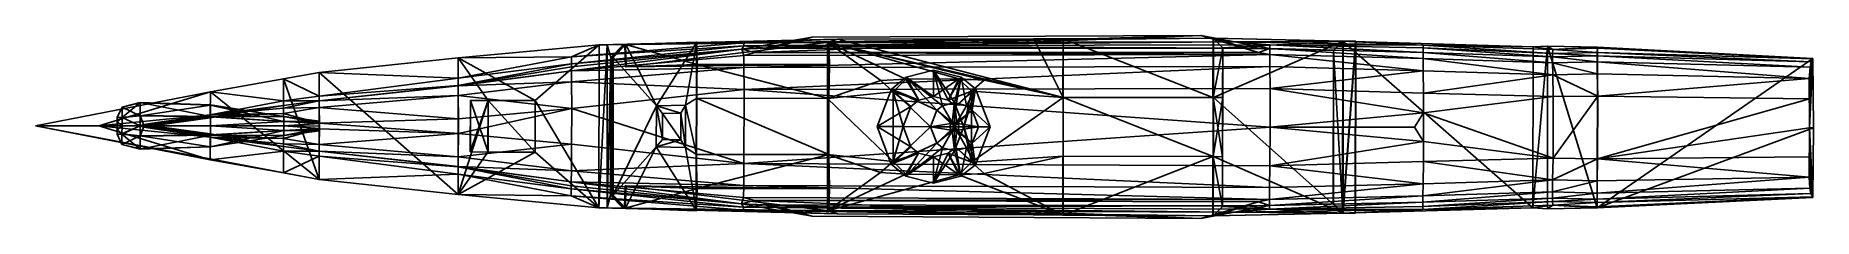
# Model space of a CAD drawing. Extents: x -2.19 to 2.19, y -0.23 to 0.22.
import ezdxf

# ---------------------------------------------------------------- set-up
doc = ezdxf.new("R2010")
doc.units = 0

msp = doc.modelspace()

# ---------------------------------------------------------------- linework, layer by layer
for p, q in [((-0.4499, 0.191, -0.4053), (-0.2762, 0.2206, -0.4357)), ((-0.4178, 0.1831, -0.4259), (0.6808, 0.2247, -0.4356)), ((-0.4178, 0.1831, -0.4259), (-0.2762, 0.2206, -0.4357)), ((-0.3923, 0.1936, -0.3925), (0.6808, 0.2247, -0.4356)), ((-0.3923, 0.1936, -0.3925), (-0.2762, 0.2206, -0.4357)), ((0.6808, 0.2247, -0.4356), (-0.2762, 0.2206, -0.4357)), ((0.8499, 0.1926, -0.408), (0.6808, 0.2247, -0.4356)), ((0.7972, 0.1936, -0.3925), (0.6808, 0.2247, -0.4356)), ((0.8227, 0.1831, -0.4259), (0.6808, 0.2247, -0.4356)), ((-1.1479, 0.1695, -0.1498), (-0.8009, 0.2019, -0.1637)), ((-0.8009, 0.2019, -0.1637), (-0.9584, 0.0648, -0.1504)), ((-0.445, 0.2065, -0.2271), (-0.8694, 0.1723, -0.227)), ((-0.8694, 0.1723, -0.227), (-0.8009, 0.2019, -0.1637)), ((-0.445, 0.1993, -0.33), (-0.8694, 0.1553, -0.33)), ((-0.445, 0.1993, -0.33), (-0.8694, 0.1723, -0.227)), ((-0.4499, 0.191, -0.4053), (-0.8694, 0.1553, -0.33)), ((-0.4499, 0.191, -0.4053), (-0.8694, 0.148, -0.4053)), ((-0.4499, 0.191, -0.4053), (-0.8694, 0.1376, -0.4411)), ((-0.445, 0.1754, -0.4411), (-0.8694, 0.1376, -0.4411)), ((-0.8009, 0.2019, -0.1637), (-0.8015, -0.1994, -0.1637)), ((-0.8015, -0.1994, -0.1637), (-0.7809, 0.2019, -0.0949)), ((-0.2141, 0.2156, -0.1829), (-0.8009, 0.2019, -0.1637)), ((-0.445, 0.2065, -0.2271), (-0.8009, 0.2019, -0.1637)), ((-0.8009, 0.2019, -0.1637), (-0.7809, 0.2019, -0.0949)), ((-0.7809, 0.2019, -0.0949), (-0.7814, -0.1995, -0.0949)), ((-0.2135, 0.2156, -0.0743), (-0.7809, 0.2019, -0.0949)), ((-0.2141, 0.2156, -0.1829), (-0.7809, 0.2019, -0.0949)), ((-0.2385, 0.2086, -0.0697), (-0.7809, 0.2019, -0.0949)), ((-0.7412, 0.2029, -0.0657), (-0.7809, 0.2019, -0.0949)), ((-0.7809, 0.2019, -0.0949), (-0.7723, 0.1708, -0.0651)), ((-0.7412, 0.2029, -0.0657), (-0.7723, 0.1708, -0.0651)), ((-0.7691, 0.1708, -0.0222), (-0.738, 0.2029, -0.0229)), ((-0.7412, 0.2029, -0.0657), (-0.7691, 0.1708, -0.0222)), ((-0.7674, 0.1708, 0.0566), (-0.7354, 0.2029, 0.0936)), ((-0.7674, 0.1708, 0.0566), (-0.7363, 0.2029, 0.0559)), ((-0.738, 0.2029, -0.0229), (-0.7674, 0.1708, 0.0566)), ((-0.7665, 0.1708, 0.0943), (-0.7354, 0.2029, 0.0936)), ((-0.2385, 0.2086, -0.0697), (-0.7412, 0.2029, -0.0657)), ((-0.7412, 0.2029, -0.0657), (-0.738, 0.2029, -0.0229)), ((-0.2353, 0.2086, -0.0268), (-0.738, 0.2029, -0.0229)), ((-0.2385, 0.2086, -0.0697), (-0.738, 0.2029, -0.0229)), ((-0.738, 0.2029, -0.0229), (-0.7362, 0.1477, -0.0229)), ((-0.738, 0.2029, -0.0229), (-0.7344, 0.1477, 0.0559)), ((-0.738, 0.2029, -0.0229), (-0.7363, 0.2029, 0.0559)), ((-0.7363, 0.2029, 0.0559), (-0.5607, 0.2088, 0.0897)), ((-0.7363, 0.2029, 0.0559), (-0.5615, 0.2088, 0.052)), ((-0.7363, 0.2029, 0.0559), (-0.7354, 0.2029, 0.0936)), ((-0.7363, 0.2029, 0.0559), (-0.7344, 0.1477, 0.0559)), ((-0.7363, 0.2029, 0.0559), (-0.5597, 0.1535, 0.052)), ((-0.2353, 0.2086, -0.0268), (-0.7362, 0.1477, -0.0229)), ((-0.7354, 0.2029, 0.0936), (-0.5607, 0.2088, 0.0897)), ((-0.7354, 0.2029, 0.0936), (-0.6601, 0.0518, 0.0926)), ((-0.5607, 0.2088, 0.0897), (-0.6601, 0.0518, 0.0926)), ((-0.5607, 0.2088, 0.0897), (-0.5886, 0.0531, 0.091)), ((-0.5615, 0.2088, 0.052), (-0.5617, 0.0702, 0.052)), ((-0.5615, 0.2088, 0.052), (-0.5607, 0.2088, 0.0897)), ((-0.5615, 0.2088, 0.052), (-0.5608, 0.0702, 0.0897)), ((-0.5615, 0.2088, 0.052), (-0.5597, 0.1535, 0.052)), ((-0.5608, 0.0702, 0.0897), (-0.5607, 0.2088, 0.0897)), ((-0.4499, 0.191, -0.4053), (-0.445, 0.1993, -0.33)), ((-0.3923, 0.1936, -0.3925), (-0.4499, 0.191, -0.4053)), ((-0.4178, 0.1831, -0.4259), (-0.4499, 0.191, -0.4053)), ((-0.4499, 0.191, -0.4053), (-0.445, 0.1754, -0.4411)), ((0.7103, 0.2183, -0.191), (-0.445, 0.2065, -0.2271)), ((0.2683, 0.2168, -0.1861), (-0.445, 0.2065, -0.2271)), ((-0.2141, 0.2156, -0.1829), (-0.445, 0.2065, -0.2271)), ((0.758, 0.209, -0.227), (-0.445, 0.2065, -0.2271)), ((0.758, 0.209, -0.227), (-0.445, 0.1993, -0.33)), ((-0.445, 0.2065, -0.2271), (-0.445, 0.1993, -0.33)), ((0.8499, 0.2018, -0.33), (-0.445, 0.1993, -0.33)), ((-0.3923, 0.1936, -0.3925), (-0.445, 0.1993, -0.33)), ((0.7972, 0.1936, -0.3925), (-0.445, 0.1993, -0.33)), ((-0.4178, 0.1831, -0.4259), (-0.445, 0.1754, -0.4411)), ((0.8499, 0.1779, -0.4411), (-0.445, 0.1754, -0.4411)), ((-0.445, 0.1754, -0.4411), (-0.4448, 0.1457, -0.4608)), ((0.8499, 0.1779, -0.4411), (-0.4448, 0.1457, -0.4608)), ((-0.4178, 0.1831, -0.4259), (0.8499, 0.1779, -0.4411)), ((-0.4178, 0.1831, -0.4259), (0.8227, 0.1831, -0.4259)), ((-0.3923, 0.1936, -0.3925), (0.7972, 0.1936, -0.3925)), ((-0.2387, 0.07, -0.0697), (-0.2353, 0.2086, -0.0268)), ((-0.2385, 0.2086, -0.0697), (-0.2387, 0.07, -0.0697)), ((-0.2135, 0.2156, -0.0743), (-0.2385, 0.2086, -0.0697)), ((-0.2385, 0.2086, -0.0697), (-0.2353, 0.2086, -0.0268)), ((-0.2385, 0.2086, -0.0697), (-0.1079, 0.1138, -0.0727)), ((-0.2385, 0.2086, -0.0697), (0.0849, 0.1184, -0.0764)), ((-0.2385, 0.2086, -0.0697), (-0.046, 0.1175, -0.0735)), ((0.3414, 0.0723, -0.0775), (-0.2385, 0.2086, -0.0697)), ((-0.2385, 0.2086, -0.0697), (0.1468, 0.1152, -0.0773)), ((-0.2353, 0.2086, -0.0268), (-0.2355, 0.07, -0.0268)), ((-0.2353, 0.2086, -0.0268), (-0.2335, 0.1533, -0.0269)), ((-0.2141, 0.2156, -0.1829), (0.2688, 0.2168, -0.0775)), ((0.2683, 0.2168, -0.1861), (-0.2141, 0.2156, -0.1829)), ((-0.2141, 0.2156, -0.1829), (-0.2135, 0.2156, -0.0743)), ((-0.2135, 0.2156, -0.0743), (0.2688, 0.2168, -0.0775)), ((-0.2135, 0.2156, -0.0743), (0.3414, 0.0723, -0.0775)), ((0.2683, 0.2168, -0.1861), (0.7103, 0.2183, -0.191)), ((0.341, 0.217, -0.1861), (0.2683, 0.2168, -0.1861)), ((0.2683, 0.2168, -0.1861), (0.2688, 0.2168, -0.0775)), ((0.341, 0.217, -0.1861), (0.2688, 0.2168, -0.0775)), ((0.2688, 0.2168, -0.0775), (0.3415, 0.217, -0.0775)), ((0.2688, 0.2168, -0.0775), (0.3414, 0.0723, -0.0775)), ((0.341, 0.217, -0.1861), (0.3408, 0.0723, -0.1861)), ((0.341, 0.217, -0.1861), (0.7103, 0.2183, -0.191)), ((0.341, 0.217, -0.1861), (0.3414, 0.0723, -0.0775)), ((0.341, 0.217, -0.1861), (0.3415, 0.217, -0.0775)), ((0.341, 0.217, -0.1861), (0.7101, 0.0724, -0.191)), ((0.3415, 0.217, -0.0775), (0.3414, 0.0723, -0.0775)), ((0.7101, 0.0724, -0.191), (0.7108, 0.2183, -0.0824)), ((0.7103, 0.2183, -0.191), (0.7101, 0.0724, -0.191)), ((0.7103, 0.2183, -0.191), (1.0303, 0.2106, -0.0861)), ((0.7103, 0.2183, -0.191), (0.7108, 0.2183, -0.0824)), ((0.7103, 0.2183, -0.191), (0.758, 0.209, -0.227)), ((1.0297, 0.2106, -0.1947), (0.7103, 0.2183, -0.191)), ((0.7106, 0.0724, -0.0824), (0.7108, 0.2183, -0.0824)), ((0.7106, 0.0724, -0.0824), (0.7341, 0.1946, -0.0826)), ((0.7108, 0.0724, -0.0617), (0.7116, 0.2183, 0.0237)), ((0.711, 0.2183, -0.0617), (0.7108, 0.0724, -0.0617)), ((0.7108, 0.2183, -0.0824), (0.7341, 0.1946, -0.0826)), ((0.7108, 0.2183, -0.0824), (1.0303, 0.2106, -0.0861)), ((0.7342, 0.1946, -0.0619), (0.7108, 0.0724, -0.0617)), ((0.711, 0.2183, -0.0617), (1.0311, 0.2106, 0.02)), ((0.711, 0.2183, -0.0617), (1.0304, 0.2106, -0.0653)), ((0.711, 0.2183, -0.0617), (0.7116, 0.2183, 0.0237)), ((0.7342, 0.1946, -0.0619), (0.711, 0.2183, -0.0617)), ((0.7115, 0.0724, 0.0237), (0.7116, 0.2183, 0.0237)), ((0.7115, 0.0724, 0.0237), (1.0311, 0.2106, 0.02)), ((0.7116, 0.2183, 0.0237), (1.0311, 0.2106, 0.02)), ((0.7339, 0.0724, -0.0826), (0.7342, 0.1946, -0.0619)), ((0.7341, 0.1946, -0.0826), (0.7339, 0.0724, -0.0826)), ((1.0303, 0.2106, -0.0861), (0.7341, 0.1946, -0.0826)), ((0.7341, 0.0724, -0.0619), (0.7342, 0.1946, -0.0619)), ((0.7341, 0.1946, -0.0826), (1.0071, 0.1877, -0.0652)), ((0.7341, 0.1946, -0.0826), (0.7342, 0.1946, -0.0619)), ((0.7341, 0.1946, -0.0826), (1.007, 0.1877, -0.0859)), ((0.7342, 0.1946, -0.0619), (1.0304, 0.2106, -0.0653)), ((0.7342, 0.1946, -0.0619), (1.0071, 0.1877, -0.0652)), ((1.0297, 0.2106, -0.1947), (0.758, 0.209, -0.227)), ((0.758, 0.209, -0.227), (0.8499, 0.2018, -0.33)), ((1.2276, 0.2012, -0.2291), (0.758, 0.209, -0.227)), ((0.7972, 0.1936, -0.3925), (0.8499, 0.2018, -0.33)), ((0.7972, 0.1936, -0.3925), (0.8499, 0.1926, -0.408)), ((0.8227, 0.1831, -0.4259), (0.8499, 0.1926, -0.408)), ((0.8227, 0.1831, -0.4259), (0.8499, 0.1779, -0.4411)), ((0.8499, 0.1926, -0.408), (0.8499, 0.2018, -0.33)), ((1.2276, 0.1833, -0.3823), (0.8499, 0.2018, -0.33)), ((1.2276, 0.2012, -0.2291), (0.8499, 0.2018, -0.33)), ((1.2276, 0.1942, -0.3115), (0.8499, 0.2018, -0.33)), ((0.8499, 0.1926, -0.408), (0.8499, 0.1779, -0.4411)), ((1.2276, 0.1833, -0.3823), (0.8499, 0.1926, -0.408)), ((1.2276, 0.168, -0.4124), (0.8499, 0.1926, -0.408)), ((0.8499, 0.1779, -0.4411), (0.8502, 0.1482, -0.4607)), ((1.2279, 0.1377, -0.4303), (0.8499, 0.1779, -0.4411)), ((1.2276, 0.168, -0.4124), (0.8499, 0.1779, -0.4411)), ((1.007, 0.1877, -0.0859), (1.0065, -0.1895, -0.0859)), ((1.0071, 0.1877, -0.0652), (1.0066, -0.1895, -0.0652)), ((1.007, 0.1877, -0.0859), (1.0066, -0.1895, -0.0652)), ((1.0303, 0.2106, -0.0861), (1.007, 0.1877, -0.0859)), ((1.007, 0.1877, -0.0859), (1.0071, 0.1877, -0.0652)), ((1.0298, -0.2125, -0.0861), (1.007, 0.1877, -0.0859)), ((1.0071, 0.1877, -0.0652), (1.0304, 0.2106, -0.0653)), ((1.0071, 0.1877, -0.0652), (1.0299, -0.2125, -0.0653)), ((1.0292, -0.2125, -0.1947), (1.0303, 0.2106, -0.0861)), ((1.0292, -0.2125, -0.1947), (1.0297, 0.2106, -0.1947)), ((1.0297, 0.2106, -0.1947), (1.0303, 0.2106, -0.0861)), ((1.2276, 0.2012, -0.2291), (1.0297, 0.2106, -0.1947)), ((1.4979, -0.1995, -0.1847), (1.0297, 0.2106, -0.1947)), ((1.4984, 0.1966, -0.1847), (1.0297, 0.2106, -0.1947)), ((1.0303, 0.2106, -0.0861), (1.0298, -0.2125, -0.0861)), ((1.0304, 0.2106, -0.0653), (1.0299, -0.2125, -0.0653)), ((1.0299, -0.2125, -0.0653), (1.0611, 0.2105, -0.0659)), ((1.0304, 0.2106, -0.0653), (1.0611, 0.2105, -0.0659)), ((1.0304, 0.2106, -0.0653), (1.0618, 0.2105, 0.0194)), ((1.0304, 0.2106, -0.0653), (1.0311, 0.2106, 0.02)), ((1.0311, 0.2106, 0.02), (1.0306, -0.2125, 0.02)), ((1.0306, -0.2125, 0.02), (1.0618, 0.2105, 0.0194)), ((1.0311, 0.2106, 0.02), (1.0618, 0.2105, 0.0194)), ((1.0611, 0.2105, -0.0659), (1.0606, -0.2125, -0.0659)), ((1.0618, 0.2105, 0.0194), (1.0606, -0.2125, -0.0659)), ((1.0618, 0.2105, 0.0194), (1.0611, 0.2105, -0.0659)), ((1.0618, 0.2105, 0.0194), (1.0612, -0.2125, 0.0194)), ((1.2276, 0.2012, -0.2291), (1.2276, 0.1942, -0.3115)), ((1.5465, 0.1806, -0.2823), (1.2276, 0.2012, -0.2291)), ((1.4984, 0.1966, -0.1847), (1.2276, 0.2012, -0.2291)), ((1.5472, 0.1902, -0.2479), (1.2276, 0.2012, -0.2291)), ((1.2276, 0.1942, -0.3115), (1.2276, 0.1833, -0.3823)), ((1.5464, 0.1724, -0.3508), (1.2276, 0.1942, -0.3115)), ((1.5465, 0.1806, -0.2823), (1.2276, 0.1942, -0.3115)), ((1.2276, 0.1833, -0.3823), (1.2276, 0.168, -0.4124)), ((1.5464, 0.1575, -0.3773), (1.2276, 0.1833, -0.3823)), ((1.5464, 0.1724, -0.3508), (1.2276, 0.1833, -0.3823)), ((1.4979, -0.1995, -0.1847), (1.5341, 0.1985, -0.2099)), ((1.4979, -0.1995, -0.1847), (1.4984, 0.1966, -0.1847)), ((1.5341, 0.1985, -0.2099), (1.4984, 0.1966, -0.1847)), ((1.4984, 0.1966, -0.1847), (1.5472, 0.1902, -0.2479)), ((1.5336, -0.2015, -0.2099), (1.5341, 0.1985, -0.2099)), ((1.5341, 0.1985, -0.2099), (1.5472, 0.1902, -0.2479)), ((1.5341, 0.1985, -0.2099), (1.6568, 0.1961, -0.2321)), ((1.6563, -0.1993, -0.2321), (1.5341, 0.1985, -0.2099)), ((1.5465, 0.1806, -0.2823), (1.5464, 0.1724, -0.3508)), ((1.5472, 0.1902, -0.2479), (1.5465, 0.1806, -0.2823)), ((1.6562, 0.1831, -0.277), (1.5465, 0.1806, -0.2823)), ((1.6562, 0.1747, -0.3435), (1.5465, 0.1806, -0.2823)), ((1.6568, 0.1961, -0.2321), (1.5472, 0.1902, -0.2479)), ((1.6569, 0.1936, -0.2451), (1.5472, 0.1902, -0.2479)), ((1.6562, 0.1831, -0.277), (1.5472, 0.1902, -0.2479)), ((1.6569, 0.1936, -0.2451), (1.6562, 0.1831, -0.277)), ((1.6562, 0.1831, -0.277), (1.6562, 0.1747, -0.3435)), ((2.1826, 0.1599, -0.313), (1.6562, 0.1831, -0.277)), ((2.1874, 0.1677, -0.2417), (1.6562, 0.1831, -0.277)), ((1.6563, -0.1993, -0.2321), (1.6568, 0.1961, -0.2321)), ((2.1874, 0.1683, -0.232), (1.6568, 0.1961, -0.2321)), ((1.6568, 0.1961, -0.2321), (1.6569, 0.1936, -0.2451)), ((2.1874, 0.1677, -0.2417), (1.6568, 0.1961, -0.2321)), ((2.1874, 0.1677, -0.2417), (1.6569, 0.1936, -0.2451)), ((-1.5779, 0.1179, -0.1324), (-1.49, 0.1338, -0.1366)), ((-1.4903, -0.1298, -0.1366), (-1.49, 0.1338, -0.1366)), ((-1.49, 0.1338, -0.1366), (-1.4902, 0.0759, -0.2269)), ((-1.1479, 0.1695, -0.1498), (-1.49, 0.1338, -0.1366)), ((-1.1481, 0.1201, -0.2269), (-1.49, 0.1338, -0.1366)), ((-1.1483, -0.1662, -0.1498), (-1.49, 0.1338, -0.1366)), ((-1.1483, -0.1662, -0.1498), (-1.1479, 0.1695, -0.1498)), ((-0.8694, 0.1376, -0.4411), (-1.1482, 0.1006, -0.441)), ((-0.8694, 0.1723, -0.227), (-1.1481, 0.1201, -0.2269)), ((-1.1479, 0.1695, -0.1498), (-1.1481, 0.1201, -0.2269)), ((-0.8694, 0.1553, -0.33), (-1.1481, 0.102, -0.3299)), ((-0.8694, 0.1553, -0.33), (-1.1481, 0.1201, -0.2269)), ((-0.8694, 0.148, -0.4053), (-1.1481, 0.1018, -0.4052)), ((-0.8694, 0.148, -0.4053), (-1.1481, 0.102, -0.3299)), ((-0.8694, 0.1376, -0.4411), (-1.1481, 0.1018, -0.4052)), ((-0.8694, 0.1723, -0.227), (-1.1479, 0.1695, -0.1498)), ((-1.1479, 0.1695, -0.1498), (-0.9584, 0.0648, -0.1504)), ((-1.1479, 0.1695, -0.1498), (-1.0745, 0.0648, -0.15)), ((-0.8694, 0.1723, -0.227), (-0.8694, 0.1553, -0.33)), ((-0.8694, 0.1553, -0.33), (-0.8694, 0.148, -0.4053)), ((-0.8694, 0.148, -0.4053), (-0.8694, 0.1376, -0.4411)), ((-0.4448, 0.1457, -0.4608), (-0.8694, 0.1376, -0.4411)), ((-0.8694, 0.1376, -0.4411), (-0.8692, 0.1109, -0.4607)), ((-0.4448, 0.1457, -0.4608), (-0.8692, 0.1109, -0.4607)), ((-0.7723, 0.1708, -0.0651), (-0.7814, -0.1995, -0.0949)), ((-0.7723, 0.1708, -0.0651), (-0.7727, -0.1684, -0.0651)), ((-0.7723, 0.1708, -0.0651), (-0.7691, 0.1708, -0.0222)), ((-0.7723, 0.1708, -0.0651), (-0.7696, -0.1684, -0.0222)), ((-0.7696, -0.1684, -0.0222), (-0.7674, 0.1708, 0.0566)), ((-0.7691, 0.1708, -0.0222), (-0.7696, -0.1684, -0.0222)), ((-0.7691, 0.1708, -0.0222), (-0.7674, 0.1708, 0.0566)), ((-0.7678, -0.1684, 0.0566), (-0.7674, 0.1708, 0.0566)), ((-0.7674, 0.1708, 0.0566), (-0.7665, 0.1708, 0.0943)), ((-0.7674, 0.1708, 0.0566), (-0.7669, -0.1684, 0.0943)), ((-0.7669, -0.1684, 0.0943), (-0.7665, 0.1708, 0.0943)), ((-0.7665, 0.1708, 0.0943), (-0.6601, 0.0518, 0.0926)), ((-0.7362, 0.1477, -0.0229), (-0.5597, 0.1535, 0.052)), ((-0.7362, 0.1477, -0.0229), (-0.2335, 0.1533, -0.0269)), ((-0.7344, 0.1477, 0.0559), (-0.7362, 0.1477, -0.0229)), ((-0.7344, 0.1477, 0.0559), (-0.5597, 0.1535, 0.052)), ((-0.5617, 0.0702, 0.052), (-0.5597, 0.1535, 0.052)), ((-0.2335, 0.1533, -0.0269), (-0.5597, 0.1535, 0.052)), ((-0.2355, 0.07, -0.0268), (-0.5597, 0.1535, 0.052)), ((0.8502, 0.1482, -0.4607), (-0.4448, 0.1457, -0.4608)), ((-0.4448, 0.1457, -0.4608), (-0.4441, 0.092, -0.4747)), ((0.8502, 0.1482, -0.4607), (-0.4441, 0.092, -0.4747)), ((-0.2355, 0.07, -0.0268), (-0.2335, 0.1533, -0.0269)), ((-0.0454, 0.1219, 0.2533), (0.0225, 0.1395, 0.2533)), ((0.0225, 0.1395, 0.153), (-0.0454, 0.1219, 0.2533)), ((-0.0454, 0.1219, 0.153), (0.0225, 0.1395, 0.153)), ((0.0221, 0.0749, 0.1522), (0.0225, 0.1395, 0.153)), ((0.0225, 0.1395, 0.2533), (0.0899, 0.122, 0.2533)), ((0.0225, 0.1395, 0.2533), (0.0739, 0.0597, 0.2533)), ((0.0225, 0.1395, 0.2533), (0.0444, 0.0521, 0.2533)), ((0.0899, 0.122, 0.153), (0.0225, 0.1395, 0.2533)), ((0.0225, 0.1395, 0.153), (0.0899, 0.122, 0.153)), ((0.0225, 0.1395, 0.153), (0.0225, 0.1395, 0.2533)), ((0.0582, 0.0656, 0.1514), (0.0225, 0.1395, 0.153)), ((0.8502, 0.1482, -0.4607), (0.8508, 0.0945, -0.4747)), ((1.2279, 0.1377, -0.4303), (0.8502, 0.1482, -0.4607)), ((1.2279, 0.1377, -0.4303), (0.8508, 0.0945, -0.4747)), ((1.2276, 0.168, -0.4124), (1.2279, 0.1377, -0.4303)), ((1.5464, 0.1575, -0.3773), (1.2276, 0.168, -0.4124)), ((1.5468, 0.1279, -0.393), (1.2276, 0.168, -0.4124)), ((1.2279, 0.1377, -0.4303), (1.2288, 0.0832, -0.4429)), ((1.5468, 0.1279, -0.393), (1.2279, 0.1377, -0.4303)), ((1.6562, 0.1747, -0.3435), (1.5464, 0.1724, -0.3508)), ((1.5464, 0.1575, -0.3773), (1.5464, 0.1724, -0.3508)), ((1.6562, 0.1604, -0.3691), (1.5464, 0.1724, -0.3508)), ((1.6562, 0.1604, -0.3691), (1.5464, 0.1575, -0.3773)), ((1.5464, 0.1575, -0.3773), (1.5468, 0.1279, -0.393)), ((1.6565, 0.1301, -0.3843), (1.5464, 0.1575, -0.3773)), ((1.6562, 0.1747, -0.3435), (1.6562, 0.1604, -0.3691)), ((2.1804, 0.1466, -0.3305), (1.6562, 0.1747, -0.3435)), ((2.1826, 0.1599, -0.313), (1.6562, 0.1747, -0.3435)), ((1.6562, 0.1604, -0.3691), (1.6565, 0.1301, -0.3843)), ((2.1782, 0.119, -0.3408), (1.6562, 0.1604, -0.3691)), ((2.1804, 0.1466, -0.3305), (1.6562, 0.1604, -0.3691)), ((1.6563, -0.1993, -0.2321), (2.1874, 0.1683, -0.232)), ((2.1804, 0.1466, -0.3305), (2.1782, 0.119, -0.3408)), ((2.1791, -0.0023, -0.3482), (2.1874, 0.1677, -0.2417)), ((2.1791, -0.0023, -0.3482), (2.1826, 0.1599, -0.313)), ((2.1791, -0.0023, -0.3482), (2.1804, 0.1466, -0.3305)), ((2.1826, 0.1599, -0.313), (2.1804, 0.1466, -0.3305)), ((2.1874, 0.1677, -0.2417), (2.1826, 0.1599, -0.313)), ((2.1886, -0.0023, -0.2321), (2.1874, 0.1683, -0.232)), ((2.1874, 0.1677, -0.2417), (2.1874, 0.1683, -0.232)), ((2.1886, -0.0023, -0.2321), (2.1874, 0.1677, -0.2417)), ((-1.7582, 0.086, -0.1234), (-1.5779, 0.1179, -0.1324)), ((-1.5779, 0.1179, -0.1324), (-1.5781, 0.0641, -0.2269)), ((-1.5779, 0.1179, -0.1324), (-1.4902, 0.0759, -0.2269)), ((-1.4903, -0.1298, -0.1366), (-1.5779, 0.1179, -0.1324)), ((-1.1481, 0.1201, -0.2269), (-1.4902, 0.0759, -0.2269)), ((-1.1481, 0.102, -0.3299), (-1.4902, 0.0637, -0.3298)), ((-1.1481, 0.102, -0.3299), (-1.4902, 0.0759, -0.2269)), ((-1.1481, 0.1018, -0.4052), (-1.4902, 0.0636, -0.4051)), ((-1.1481, 0.1018, -0.4052), (-1.4902, 0.0637, -0.3298)), ((-1.1482, 0.1006, -0.441), (-1.4902, 0.0636, -0.4409)), ((-1.1482, 0.1006, -0.441), (-1.4902, 0.0636, -0.4051)), ((-0.8692, 0.1109, -0.4607), (-1.1482, 0.1006, -0.441)), ((-1.1481, 0.1018, -0.4052), (-1.1482, 0.1006, -0.441)), ((-1.1482, 0.1006, -0.441), (-1.1479, 0.077, -0.4606)), ((-1.1481, 0.1201, -0.2269), (-1.1481, 0.102, -0.3299)), ((-1.1481, 0.102, -0.3299), (-1.1481, 0.1018, -0.4052)), ((-0.8692, 0.1109, -0.4607), (-1.1479, 0.077, -0.4606)), ((-0.8692, 0.1109, -0.4607), (-0.8686, 0.0455, -0.4746)), ((-0.4441, 0.092, -0.4747), (-0.8692, 0.1109, -0.4607)), ((-0.4441, 0.092, -0.4747), (-0.8686, 0.0455, -0.4746)), ((-0.4444, -0.0905, -0.4747), (-0.4441, 0.092, -0.4747)), ((0.8508, 0.0945, -0.4747), (-0.4441, 0.092, -0.4747)), ((0.8507, -0.0006, -0.4747), (-0.4441, 0.092, -0.4747)), ((-0.2387, 0.07, -0.0697), (-0.1079, 0.1138, -0.0727)), ((-0.1167, 0.0006, 0.2533), (-0.0815, 0.0929, 0.2533)), ((-0.0815, 0.0929, 0.153), (-0.1167, 0.0006, 0.2533)), ((-0.0815, 0.0929, 0.153), (-0.1167, 0.0006, 0.153)), ((-0.046, 0.1175, -0.0735), (-0.1079, 0.1138, -0.0727)), ((-0.1079, 0.1138, -0.0727), (-0.0771, 0.0863, -0.0728)), ((-0.0815, 0.0929, 0.2533), (-0.0454, 0.1219, 0.2533)), ((-0.0454, 0.1219, 0.153), (-0.0815, 0.0929, 0.2533)), ((-0.0815, 0.0929, 0.153), (-0.0454, 0.1219, 0.153)), ((-0.0815, 0.0929, 0.2533), (0.0303, 0.0408, 0.2533)), ((-0.0815, 0.0929, 0.2533), (0.0149, 0.0004, 0.2533)), ((-0.0815, 0.0929, 0.153), (-0.0815, 0.0929, 0.2533)), ((-0.0336, 0.05, 0.1534), (-0.0815, 0.0929, 0.153)), ((-0.0143, 0.0655, 0.153), (-0.0815, 0.0929, 0.153)), ((-0.046, 0.1175, -0.0735), (-0.0771, 0.0863, -0.0728)), ((-0.046, 0.1175, -0.0735), (0.0849, 0.1184, -0.0764)), ((-0.046, 0.1175, -0.0735), (0.0221, 0.0749, 0.1522)), ((-0.046, 0.1175, -0.0735), (-0.0143, 0.0655, 0.153)), ((-0.0454, 0.1219, 0.2533), (0.0444, 0.0521, 0.2533)), ((-0.0454, 0.1219, 0.2533), (0.0303, 0.0408, 0.2533)), ((-0.0454, 0.1219, 0.153), (-0.0454, 0.1219, 0.2533)), ((0.0221, 0.0749, 0.1522), (-0.0454, 0.1219, 0.153)), ((-0.0143, 0.0655, 0.153), (-0.0454, 0.1219, 0.153)), ((0.0849, 0.1184, -0.0764), (0.0221, 0.0749, 0.1522)), ((0.0582, 0.0656, 0.1514), (0.0899, 0.122, 0.153)), ((0.0849, 0.1184, -0.0764), (0.0582, 0.0656, 0.1514)), ((0.1159, 0.0876, -0.0771), (0.0582, 0.0656, 0.1514)), ((0.0899, 0.122, 0.2533), (0.0739, 0.0597, 0.2533)), ((0.0774, 0.0503, 0.151), (0.0899, 0.122, 0.153)), ((0.0774, 0.0503, 0.151), (0.1257, 0.0936, 0.153)), ((0.1159, 0.0876, -0.0771), (0.0774, 0.0503, 0.151)), ((0.1159, 0.0876, -0.0771), (0.0849, 0.1184, -0.0764)), ((0.1468, 0.1152, -0.0773), (0.0849, 0.1184, -0.0764)), ((0.0899, 0.122, 0.2533), (0.1032, 0.0521, 0.2533)), ((0.0899, 0.122, 0.2533), (0.1257, 0.0936, 0.2533)), ((0.1257, 0.0936, 0.153), (0.0899, 0.122, 0.2533)), ((0.0899, 0.122, 0.153), (0.0899, 0.122, 0.2533)), ((0.0899, 0.122, 0.153), (0.1257, 0.0936, 0.153)), ((0.0966, 0.0002, 0.1505), (0.1257, 0.0936, 0.153)), ((0.1159, 0.0876, -0.0771), (0.0966, 0.0002, 0.1505)), ((0.1257, 0.0936, 0.2533), (0.1032, 0.0521, 0.2533)), ((0.1159, 0.0876, -0.0771), (0.1158, -0.0873, -0.0771)), ((0.1159, 0.0876, -0.0771), (0.1468, 0.1152, -0.0773)), ((0.3414, 0.0723, -0.0775), (0.1159, 0.0876, -0.0771)), ((0.1257, 0.0936, 0.2533), (0.1171, 0.0411, 0.2533)), ((0.1257, 0.0936, 0.2533), (0.1616, 0, 0.2533)), ((0.1616, 0, 0.153), (0.1257, 0.0936, 0.2533)), ((0.1257, 0.0936, 0.153), (0.1616, 0, 0.153)), ((0.1257, 0.0936, 0.153), (0.1257, 0.0936, 0.2533)), ((0.3414, 0.0723, -0.0775), (0.1468, 0.1152, -0.0773)), ((0.8507, -0.0006, -0.4747), (0.8508, 0.0945, -0.4747)), ((1.2288, 0.0342, -0.4429), (0.8508, 0.0945, -0.4747)), ((1.2288, 0.0832, -0.4429), (0.8508, 0.0945, -0.4747)), ((1.5468, 0.1279, -0.393), (1.2288, 0.0832, -0.4429)), ((1.6565, 0.1301, -0.3843), (1.5468, 0.1279, -0.393)), ((1.5468, 0.1279, -0.393), (1.5477, 0.0745, -0.4041)), ((1.6574, 0.0756, -0.395), (1.5468, 0.1279, -0.393)), ((1.6565, 0.1301, -0.3843), (1.6574, 0.0756, -0.395)), ((2.1782, 0.119, -0.3408), (1.6565, 0.1301, -0.3843)), ((2.1782, 0.119, -0.3408), (1.6574, 0.0756, -0.395)), ((2.1782, 0.119, -0.3408), (2.1791, 0.0692, -0.3482)), ((2.1791, -0.0023, -0.3482), (2.1782, 0.119, -0.3408)), ((-2.1886, 0.0028, -0.0993), (-1.7582, 0.086, -0.1234)), ((-2.0332, 0.0026, -0.2269), (-1.7582, 0.086, -0.1234)), ((-1.9879, 0.0231, -0.4993), (-1.9757, 0.0485, -0.4906)), ((-1.9757, 0.0482, -0.5208), (-1.9879, 0.0231, -0.4993)), ((-1.9879, 0.023, -0.5119), (-1.9757, 0.0482, -0.5208)), ((-1.9311, 0.0597, -0.4868), (-1.9757, 0.0232, -0.4692)), ((-1.9757, 0.0485, -0.4906), (-1.9311, 0.0597, -0.4868)), ((-1.9311, 0.0594, -0.5248), (-1.9757, 0.0485, -0.4906)), ((-1.9757, 0.0482, -0.5208), (-1.9311, 0.0594, -0.5248)), ((-1.9757, 0.0485, -0.4906), (-1.9757, 0.0232, -0.4692)), ((-1.9757, 0.0482, -0.5208), (-1.9757, 0.0485, -0.4906)), ((-1.9312, 0.0271, -0.5514), (-1.9757, 0.0482, -0.5208)), ((-1.9757, 0.0226, -0.542), (-1.9757, 0.0482, -0.5208)), ((-1.9311, 0.0597, -0.4868), (-1.9312, 0.0278, -0.4457)), ((-1.9312, 0.0271, -0.5514), (-1.9311, 0.0594, -0.5248)), ((-1.9312, 0.0271, -0.5514), (-1.758, 0.0536, -0.5375)), ((-1.9311, 0.0597, -0.4868), (-1.758, 0.0539, -0.5034)), ((-1.9311, 0.0597, -0.4868), (-1.7581, 0.0253, -0.4745)), ((-1.9311, 0.0594, -0.5248), (-1.9311, 0.0597, -0.4868)), ((-1.9311, 0.0594, -0.5248), (-1.758, 0.0539, -0.5034)), ((-1.9311, 0.0594, -0.5248), (-1.758, 0.0536, -0.5375)), ((-1.7582, 0.086, -0.1234), (-1.7583, 0.0298, -0.2269)), ((-1.7583, 0.0298, -0.2269), (-1.5781, 0.0641, -0.2269)), ((-1.7583, 0.0218, -0.4051), (-1.5781, 0.0528, -0.4051)), ((-1.5781, 0.0528, -0.4051), (-1.7583, 0.0298, -0.4402)), ((-1.7583, 0.0218, -0.3298), (-1.5781, 0.0528, -0.4051)), ((-1.7583, 0.0218, -0.3298), (-1.5781, 0.0528, -0.3298)), ((-1.7583, 0.0298, -0.2269), (-1.5781, 0.0528, -0.3298)), ((-1.5781, 0.0458, -0.4411), (-1.7583, 0.0298, -0.4402)), ((-1.7582, 0.086, -0.1234), (-1.5781, 0.0641, -0.2269)), ((-1.4903, -0.1298, -0.1366), (-1.7582, 0.086, -0.1234)), ((-1.758, 0.0539, -0.5034), (-1.7581, 0.0253, -0.4745)), ((-1.7581, 0.0246, -0.5614), (-1.758, 0.0536, -0.5375)), ((-1.758, 0.0539, -0.5034), (-1.5774, 0.0255, -0.5018)), ((-1.5774, 0.0254, -0.517), (-1.758, 0.0539, -0.5034)), ((-1.758, 0.0536, -0.5375), (-1.758, 0.0539, -0.5034)), ((-1.758, 0.0536, -0.5375), (-1.5774, 0.0254, -0.517)), ((-1.5775, 0.013, -0.5276), (-1.758, 0.0536, -0.5375)), ((-1.4902, 0.0759, -0.2269), (-1.5781, 0.0641, -0.2269)), ((-1.5781, 0.0641, -0.2269), (-1.5781, 0.0528, -0.3298)), ((-1.5781, 0.0641, -0.2269), (-1.4902, 0.0637, -0.3298)), ((-1.5781, 0.0528, -0.3298), (-1.4902, 0.0637, -0.3298)), ((-1.4902, 0.0636, -0.4409), (-1.5781, 0.0528, -0.4051)), ((-1.5781, 0.0528, -0.4051), (-1.4902, 0.0636, -0.4051)), ((-1.5781, 0.0528, -0.3298), (-1.4902, 0.0636, -0.4051)), ((-1.4902, 0.0636, -0.4409), (-1.5781, 0.0458, -0.4411)), ((-1.5781, 0.0458, -0.4411), (-1.5781, 0.0528, -0.4051)), ((-1.5781, 0.0528, -0.3298), (-1.5781, 0.0528, -0.4051)), ((-1.49, 0.0478, -0.4605), (-1.5781, 0.0458, -0.4411)), ((-1.5779, 0.0331, -0.4614), (-1.5781, 0.0458, -0.4411)), ((-1.49, 0.0478, -0.4605), (-1.5779, 0.0331, -0.4614)), ((-1.1479, 0.077, -0.4606), (-1.4902, 0.0636, -0.4409)), ((-1.4902, 0.0759, -0.2269), (-1.4902, 0.0637, -0.3298)), ((-1.4902, 0.0637, -0.3298), (-1.4902, 0.0636, -0.4051)), ((-1.4902, 0.0636, -0.4409), (-1.49, 0.0478, -0.4605)), ((-1.4902, 0.0636, -0.4409), (-1.4902, 0.0636, -0.4051)), ((-1.1479, 0.077, -0.4606), (-1.49, 0.0478, -0.4605)), ((-1.49, 0.0478, -0.4605), (-1.4897, 0.0089, -0.4745)), ((-1.1473, 0.0198, -0.4746), (-1.49, 0.0478, -0.4605)), ((-1.1483, -0.1662, -0.1498), (-1.0745, 0.0648, -0.15)), ((-1.1479, 0.077, -0.4606), (-1.1473, 0.0198, -0.4746)), ((-0.8686, 0.0455, -0.4746), (-1.1479, 0.077, -0.4606)), ((-0.8686, 0.0455, -0.4746), (-1.1473, 0.0198, -0.4746)), ((-1.1473, -0.0165, -0.4746), (-0.8686, 0.0455, -0.4746)), ((-1.1182, -0.0619, -0.1286), (-1.1181, 0.0649, -0.1286)), ((-1.0744, 0.0648, -0.1288), (-1.1182, -0.0619, -0.1286)), ((-1.1181, -0.0619, -0.0755), (-1.1179, 0.0649, -0.0755)), ((-1.1181, 0.0649, -0.1286), (-1.1179, 0.0649, -0.0755)), ((-1.0744, 0.0648, -0.1288), (-1.1181, 0.0649, -0.1286)), ((-1.1181, -0.0619, -0.0755), (-1.1181, 0.0649, -0.1286)), ((-1.0744, -0.062, -0.0756), (-1.1179, 0.0649, -0.0755)), ((-1.0743, 0.0648, -0.0756), (-1.1179, 0.0649, -0.0755)), ((-1.0744, 0.0648, -0.1288), (-1.1179, 0.0649, -0.0755)), ((-1.0747, -0.062, -0.15), (-1.0745, 0.0648, -0.15)), ((-1.0746, -0.062, -0.1288), (-1.0744, 0.0648, -0.1288)), ((-1.0745, 0.0648, -0.15), (-1.0746, -0.062, -0.1288)), ((-1.0745, 0.0648, -0.15), (-1.0744, 0.0648, -0.1288)), ((-1.0745, 0.0648, -0.15), (-0.9584, 0.0648, -0.1291)), ((-1.0745, 0.0648, -0.15), (-0.9584, 0.0648, -0.1504)), ((-1.0743, 0.0648, -0.0756), (-1.0744, -0.062, -0.0756)), ((-1.0744, 0.0648, -0.1288), (-1.0743, 0.0648, -0.0756)), ((-1.0744, 0.0648, -0.1288), (-0.9584, 0.0648, -0.1291)), ((-1.0743, 0.0648, -0.0756), (-0.9582, 0.0648, -0.076)), ((-0.9584, 0.0648, -0.1291), (-1.0743, 0.0648, -0.0756)), ((-1.0743, 0.0648, -0.0756), (-0.9584, -0.0621, -0.076)), ((-0.9586, -0.0621, -0.1291), (-0.9582, 0.0648, -0.076)), ((-0.9584, 0.0648, -0.1291), (-0.9586, -0.0621, -0.1291)), ((-0.9586, -0.0621, -0.1504), (-0.9584, 0.0648, -0.1291)), ((-0.9586, -0.0621, -0.1504), (-0.9584, 0.0648, -0.1504)), ((-0.9582, 0.0648, -0.076), (-0.9584, -0.0621, -0.076)), ((-0.9584, 0.0648, -0.1291), (-0.9582, 0.0648, -0.076)), ((-0.9584, 0.0648, -0.1504), (-0.9584, 0.0648, -0.1291)), ((-0.8015, -0.1994, -0.1637), (-0.9584, 0.0648, -0.1504)), ((-0.8687, -0.043, -0.4746), (-0.8686, 0.0455, -0.4746)), ((-0.4444, -0.0905, -0.4747), (-0.8686, 0.0455, -0.4746)), ((-0.7669, -0.1684, 0.0943), (-0.6601, 0.0518, 0.0926)), ((-0.6601, 0.0518, 0.0926), (-0.6603, -0.0496, 0.0926)), ((-0.6601, 0.0518, 0.0926), (-0.5886, 0.0531, 0.091)), ((-0.6601, 0.0518, 0.0926), (-0.5998, 0.0339, 0.1827)), ((-0.6601, 0.0518, 0.0926), (-0.6449, 0.033, 0.1837)), ((-0.6601, 0.0518, 0.0926), (-0.645, -0.0309, 0.1837)), ((-0.5886, 0.0531, 0.091), (-0.5998, 0.0339, 0.1827)), ((-0.5886, 0.0531, 0.091), (-0.5888, -0.0511, 0.091)), ((-0.5608, 0.0702, 0.0897), (-0.5886, 0.0531, 0.091)), ((-0.561, -0.0683, 0.0897), (-0.5886, 0.0531, 0.091)), ((-0.5618, -0.0683, 0.052), (-0.5608, 0.0702, 0.0897)), ((-0.5617, 0.0702, 0.052), (-0.5618, -0.0683, 0.052)), ((-0.5617, 0.0702, 0.052), (-0.5608, 0.0702, 0.0897)), ((-0.2357, -0.0685, -0.0268), (-0.5617, 0.0702, 0.052)), ((-0.2355, 0.07, -0.0268), (-0.5617, 0.0702, 0.052)), ((-0.5608, 0.0702, 0.0897), (-0.561, -0.0683, 0.0897)), ((-0.2389, -0.0685, -0.0697), (-0.2355, 0.07, -0.0268)), ((-0.2389, -0.0685, -0.0697), (-0.2387, 0.07, -0.0697)), ((-0.2387, 0.07, -0.0697), (-0.0771, 0.0863, -0.0728)), ((-0.2387, 0.07, -0.0697), (-0.2355, 0.07, -0.0268)), ((-0.2387, 0.07, -0.0697), (-0.0772, -0.0852, -0.0728)), ((-0.2355, 0.07, -0.0268), (-0.2357, -0.0685, -0.0268)), ((-0.0336, 0.05, 0.1534), (-0.1167, 0.0006, 0.153)), ((-0.0772, -0.0852, -0.0728), (-0.0771, 0.0863, -0.0728)), ((-0.0771, 0.0863, -0.0728), (-0.0336, 0.05, 0.1534)), ((-0.0771, 0.0863, -0.0728), (-0.0525, 0.0005, 0.1539)), ((-0.0771, 0.0863, -0.0728), (-0.0143, 0.0655, 0.153)), ((-0.0336, 0.05, 0.1534), (-0.0525, 0.0005, 0.1539)), ((-0.0336, 0.05, 0.1534), (-0.0143, 0.0655, 0.153)), ((-0.0143, 0.0655, 0.153), (0.0221, 0.0749, 0.1522)), ((0.0582, 0.0656, 0.1514), (0.0221, 0.0749, 0.1522)), ((0.0303, 0.0408, 0.28), (0.0444, 0.0521, 0.28)), ((0.0444, 0.0521, 0.2533), (0.0303, 0.0408, 0.28)), ((0.0303, 0.0408, 0.2533), (0.0444, 0.0521, 0.2533)), ((0.0444, 0.0521, 0.28), (0.0739, 0.0597, 0.28)), ((0.0739, 0.0597, 0.2533), (0.0444, 0.0521, 0.28)), ((0.0444, 0.0521, 0.2533), (0.0739, 0.0597, 0.2533)), ((0.0444, 0.0521, 0.28), (0.0679, 0.0107, 0.28)), ((0.0444, 0.0521, 0.2533), (0.0444, 0.0521, 0.28)), ((0.0582, 0.0656, 0.1514), (0.0774, 0.0503, 0.151)), ((0.0739, 0.0597, 0.28), (0.0679, 0.0107, 0.28)), ((0.0739, 0.0597, 0.28), (0.0738, 0.0122, 0.28)), ((0.1032, 0.0521, 0.28), (0.0739, 0.0597, 0.28)), ((0.0739, 0.0597, 0.28), (0.0796, 0.0107, 0.28)), ((0.1032, 0.0521, 0.2533), (0.0739, 0.0597, 0.28)), ((0.0739, 0.0597, 0.2533), (0.1032, 0.0521, 0.2533)), ((0.0739, 0.0597, 0.2533), (0.0739, 0.0597, 0.28)), ((0.0774, 0.0503, 0.151), (0.0966, 0.0002, 0.1505)), ((0.1032, 0.0521, 0.28), (0.0796, 0.0107, 0.28)), ((0.1032, 0.0521, 0.2533), (0.1032, 0.0521, 0.28)), ((0.1032, 0.0521, 0.28), (0.1171, 0.0411, 0.28)), ((0.1171, 0.0411, 0.2533), (0.1032, 0.0521, 0.28)), ((0.1032, 0.0521, 0.2533), (0.1171, 0.0411, 0.2533)), ((0.3414, 0.0723, -0.0775), (0.1158, -0.0873, -0.0771)), ((0.7101, 0.0724, -0.191), (0.3408, 0.0723, -0.1861)), ((0.3408, 0.0723, -0.1861), (0.7106, 0.0724, -0.0824)), ((0.3408, 0.0723, -0.1861), (0.3414, 0.0723, -0.0775)), ((0.3414, 0.0723, -0.0775), (0.3412, -0.0725, -0.0775)), ((0.3414, 0.0723, -0.0775), (0.7106, 0.0724, -0.0824)), ((0.3414, 0.0723, -0.0775), (0.7104, -0.0734, -0.0824)), ((0.7101, 0.0724, -0.191), (0.7106, 0.0724, -0.0824)), ((0.7106, 0.0724, -0.0824), (0.7104, -0.0734, -0.0824)), ((0.7106, -0.0734, -0.0617), (0.7115, 0.0724, 0.0237)), ((0.7106, -0.0734, -0.0617), (0.7108, 0.0724, -0.0617)), ((0.7341, 0.0724, -0.0619), (0.7106, -0.0734, -0.0617)), ((0.7106, 0.0724, -0.0824), (0.7339, 0.0724, -0.0826)), ((0.7106, 0.0724, -0.0824), (0.7337, -0.0735, -0.0826)), ((0.7108, 0.0724, -0.0617), (0.7115, 0.0724, 0.0237)), ((0.7341, 0.0724, -0.0619), (0.7108, 0.0724, -0.0617)), ((0.7113, -0.0734, 0.0237), (0.7115, 0.0724, 0.0237)), ((0.7115, 0.0724, 0.0237), (1.0306, -0.2125, 0.02)), ((0.7337, -0.0735, -0.0826), (0.7341, 0.0724, -0.0619)), ((0.7337, -0.0735, -0.0826), (0.7339, 0.0724, -0.0826)), ((0.7339, -0.0735, -0.0619), (0.7341, 0.0724, -0.0619)), ((0.7339, 0.0724, -0.0826), (0.7341, 0.0724, -0.0619)), ((1.2288, 0.0342, -0.4429), (1.2288, 0.0832, -0.4429)), ((1.5477, 0.0745, -0.4041), (1.2288, 0.0832, -0.4429)), ((1.2288, 0.0342, -0.4429), (1.5477, 0.0745, -0.4041)), ((1.5475, -0.0774, -0.4041), (1.6574, 0.0756, -0.395)), ((1.5475, -0.0774, -0.4041), (1.5477, 0.0745, -0.4041)), ((1.6574, 0.0756, -0.395), (1.5477, 0.0745, -0.4041)), ((1.6572, -0.0789, -0.395), (1.6574, 0.0756, -0.395)), ((1.6572, -0.0789, -0.395), (2.1791, 0.0692, -0.3482)), ((2.1791, 0.0692, -0.3482), (1.6574, 0.0756, -0.395)), ((2.1791, -0.0023, -0.3482), (2.1791, 0.0692, -0.3482)), ((-2.0332, 0.0026, -0.2269), (-2.1886, 0.0028, -0.0993)), ((-1.4903, -0.1298, -0.1366), (-2.1886, 0.0028, -0.0993)), ((-1.7584, -0.0814, -0.1234), (-2.1886, 0.0028, -0.0993)), ((-1.5782, -0.1136, -0.1324), (-2.1886, 0.0028, -0.0993)), ((-2.0332, 0.0026, -0.2269), (-1.7583, 0.0298, -0.2269)), ((-2.0332, 0.0026, -0.2269), (-1.7584, -0.0814, -0.1234)), ((-1.7584, -0.0252, -0.2269), (-2.0332, 0.0026, -0.2269)), ((-1.9332, 0.0025, -0.3298), (-2.0332, 0.0026, -0.2269)), ((-1.9879, 0.0125, -0.4902), (-1.9757, 0.0232, -0.4692)), ((-1.9879, 0.0231, -0.4993), (-1.9757, 0.0232, -0.4692)), ((-1.9879, 0.023, -0.5119), (-1.9879, 0.0231, -0.4993)), ((-1.9879, 0.0231, -0.4993), (-1.9879, 0.0125, -0.4902)), ((-1.9879, -0.018, -0.4993), (-1.9879, 0.0231, -0.4993)), ((-1.9879, -0.0179, -0.5119), (-1.9879, 0.0231, -0.4993)), ((-1.9757, 0.0226, -0.542), (-1.9879, 0.023, -0.5119)), ((-1.9879, 0.0123, -0.5208), (-1.9879, 0.023, -0.5119)), ((-1.9879, -0.0179, -0.5119), (-1.9879, 0.023, -0.5119)), ((-1.9879, -0.0071, -0.5208), (-1.9879, 0.023, -0.5119)), ((-1.9879, 0.0026, -0.5207), (-1.9879, 0.023, -0.5119)), ((-1.9879, 0.0123, -0.5208), (-1.9757, 0.0226, -0.542)), ((-1.9757, 0.0026, -0.469), (-1.9879, 0.0125, -0.4902)), ((-1.9879, 0.0026, -0.4902), (-1.9879, 0.0125, -0.4902)), ((-1.9879, -0.0074, -0.4902), (-1.9879, 0.0125, -0.4902)), ((-1.9879, -0.018, -0.4993), (-1.9879, 0.0125, -0.4902)), ((-1.9757, 0.0026, -0.5418), (-1.9879, 0.0123, -0.5208)), ((-1.9879, 0.0026, -0.5207), (-1.9879, 0.0123, -0.5208)), ((-1.9879, -0.0071, -0.5208), (-1.9879, 0.0026, -0.5207)), ((-1.9757, 0.0026, -0.5418), (-1.9879, 0.0026, -0.5207)), ((-1.9879, -0.0071, -0.5208), (-1.9757, 0.0026, -0.5418)), ((-1.9757, 0.0026, -0.469), (-1.9879, 0.0026, -0.4902)), ((-1.9879, 0.0026, -0.4902), (-1.9879, -0.0074, -0.4902)), ((-1.9757, 0.0026, -0.469), (-1.9879, -0.0074, -0.4902)), ((-1.9758, -0.0174, -0.542), (-1.9757, 0.0026, -0.5418)), ((-1.9757, 0.0026, -0.469), (-1.9758, -0.018, -0.4692)), ((-1.9758, -0.0174, -0.542), (-1.9312, 0.0025, -0.5512)), ((-1.9312, 0.0025, -0.4457), (-1.9758, -0.018, -0.4692)), ((-1.9757, 0.0232, -0.4692), (-1.9312, 0.0278, -0.4457)), ((-1.9757, 0.0226, -0.542), (-1.9312, 0.0271, -0.5514)), ((-1.9312, 0.0025, -0.4457), (-1.9757, 0.0232, -0.4692)), ((-1.9757, 0.0026, -0.469), (-1.9757, 0.0232, -0.4692)), ((-1.9312, 0.0025, -0.5512), (-1.9757, 0.0226, -0.542)), ((-1.9757, 0.0026, -0.5418), (-1.9757, 0.0226, -0.542)), ((-1.9312, 0.0025, -0.5512), (-1.9757, 0.0026, -0.5418)), ((-1.9312, 0.0025, -0.4457), (-1.9757, 0.0026, -0.469)), ((-1.9332, 0.0025, -0.3298), (-1.7583, 0.0298, -0.2269)), ((-1.9332, 0.0025, -0.3298), (-1.7583, 0.0218, -0.3298)), ((-1.9332, 0.0025, -0.3298), (-1.7584, -0.0252, -0.2269)), ((-1.9332, 0.0025, -0.3298), (-1.7583, -0.0172, -0.3298)), ((-1.901, 0.0025, -0.4051), (-1.9332, 0.0025, -0.3298)), ((-1.9312, 0.0025, -0.4457), (-1.9312, 0.0278, -0.4457)), ((-1.9312, 0.0278, -0.4457), (-1.7581, 0.0253, -0.4745)), ((-1.9225, 0.0059, -0.4402), (-1.9312, 0.0278, -0.4457)), ((-1.9312, 0.0271, -0.5514), (-1.7581, 0.0246, -0.5614)), ((-1.9312, 0.0025, -0.5512), (-1.9312, 0.0271, -0.5514)), ((-1.9312, 0.0025, -0.5512), (-1.7581, 0.0246, -0.5614)), ((-1.9312, 0.0025, -0.4457), (-1.9225, 0.0059, -0.4402)), ((-1.7581, 0.0023, -0.5612), (-1.9312, 0.0025, -0.5512)), ((-1.9312, -0.0221, -0.5514), (-1.9312, 0.0025, -0.5512)), ((-1.7581, -0.02, -0.5614), (-1.9312, 0.0025, -0.5512)), ((-1.9312, 0.0025, -0.4457), (-1.9312, -0.0228, -0.4457)), ((-1.9312, 0.0025, -0.4457), (-1.9225, -0.0009, -0.4402)), ((-1.9225, 0.0059, -0.4402), (-1.7583, 0.0298, -0.4402)), ((-1.9225, 0.0059, -0.4402), (-1.7581, 0.0253, -0.4745)), ((-1.901, 0.0025, -0.4051), (-1.9225, 0.0059, -0.4402)), ((-1.9225, -0.0009, -0.4402), (-1.9225, 0.0059, -0.4402)), ((-1.9225, -0.0009, -0.4402), (-1.901, 0.0025, -0.4051)), ((-1.901, 0.0025, -0.4051), (-1.7583, 0.0298, -0.4402)), ((-1.901, 0.0025, -0.4051), (-1.7583, 0.0218, -0.4051)), ((-1.901, 0.0025, -0.4051), (-1.7583, 0.0218, -0.3298)), ((-1.7584, -0.0252, -0.4402), (-1.901, 0.0025, -0.4051)), ((-1.7583, -0.0172, -0.4051), (-1.901, 0.0025, -0.4051)), ((-1.901, 0.0025, -0.4051), (-1.7583, -0.0172, -0.3298)), ((-1.5779, 0.0331, -0.4614), (-1.7583, 0.0298, -0.4402)), ((-1.7583, 0.0298, -0.4402), (-1.7581, 0.0253, -0.4745)), ((-1.7583, 0.0218, -0.4051), (-1.7583, 0.0298, -0.4402)), ((-1.7583, 0.0298, -0.2269), (-1.7583, 0.0218, -0.3298)), ((-1.7583, 0.0218, -0.3298), (-1.7583, 0.0218, -0.4051)), ((-1.5779, 0.0331, -0.4614), (-1.7581, 0.0253, -0.4745)), ((-1.5774, 0.0255, -0.5018), (-1.7581, 0.0253, -0.4745)), ((-1.7581, 0.0253, -0.4745), (-1.5775, 0.0132, -0.4846)), ((-1.7581, 0.0246, -0.5614), (-1.5775, 0.013, -0.5276)), ((-1.7581, 0.0023, -0.5612), (-1.7581, 0.0246, -0.5614)), ((-1.7581, 0.0023, -0.5612), (-1.5775, 0.013, -0.5276)), ((-1.7581, -0.02, -0.5614), (-1.7581, 0.0023, -0.5612)), ((-1.5775, -0.0087, -0.5276), (-1.7581, 0.0023, -0.5612)), ((-1.5775, 0.0021, -0.5275), (-1.7581, 0.0023, -0.5612)), ((-1.5779, 0.0331, -0.4614), (-1.4897, 0.0089, -0.4745)), ((-1.5779, 0.0331, -0.4614), (-1.5775, 0.0132, -0.4846)), ((-1.5774, 0.0255, -0.5018), (-1.5775, 0.0132, -0.4846)), ((-1.5775, 0.013, -0.5276), (-1.5774, 0.0254, -0.517)), ((-1.4897, 0.0141, -0.4814), (-1.5775, 0.0132, -0.4846)), ((-1.5775, 0.0132, -0.4846), (-1.4897, 0.0089, -0.4745)), ((-1.5775, 0.013, -0.5276), (-1.4897, 0.0083, -0.4851)), ((-1.5775, 0.0021, -0.5275), (-1.5775, 0.013, -0.5276)), ((-1.5775, 0.0021, -0.5275), (-1.4897, 0.0083, -0.4851)), ((-1.5775, -0.0087, -0.5276), (-1.5775, 0.0021, -0.5275)), ((-1.4897, -0.0042, -0.4851), (-1.5775, 0.0021, -0.5275)), ((-1.4897, 0.002, -0.4851), (-1.5775, 0.0021, -0.5275)), ((-1.5774, 0.0255, -0.5018), (-1.4897, 0.0141, -0.4814)), ((-1.4897, 0.0141, -0.4836), (-1.5774, 0.0255, -0.5018)), ((-1.5774, 0.0254, -0.517), (-1.5774, 0.0255, -0.5018)), ((-1.5774, 0.0254, -0.517), (-1.4897, 0.0141, -0.4836)), ((-1.4897, 0.0083, -0.4851), (-1.5774, 0.0254, -0.517)), ((-1.1473, 0.0198, -0.4746), (-1.4897, 0.0089, -0.4745)), ((-1.4897, 0.0141, -0.4814), (-1.4897, 0.0089, -0.4745)), ((-1.4897, 0.0141, -0.4836), (-1.4897, 0.0141, -0.4814)), ((-1.4897, -0.0101, -0.4814), (-1.4897, 0.0141, -0.4814)), ((-1.4897, -0.01, -0.4836), (-1.4897, 0.0141, -0.4814)), ((-1.4897, -0.01, -0.4836), (-1.4897, 0.0141, -0.4836)), ((-1.4897, 0.002, -0.4851), (-1.4897, 0.0141, -0.4836)), ((-1.4897, -0.0042, -0.4851), (-1.4897, 0.0141, -0.4836)), ((-1.4897, 0.0083, -0.4851), (-1.4897, 0.0141, -0.4836)), ((-1.1473, -0.0165, -0.4746), (-1.4897, 0.0089, -0.4745)), ((-1.4897, -0.0049, -0.4745), (-1.4897, 0.0089, -0.4745)), ((-1.4897, -0.0101, -0.4814), (-1.4897, 0.0089, -0.4745)), ((-1.4897, 0.002, -0.4851), (-1.4897, 0.0083, -0.4851)), ((-1.4897, -0.0042, -0.4851), (-1.4897, 0.002, -0.4851)), ((-1.1473, -0.0165, -0.4746), (-1.1473, 0.0198, -0.4746)), ((-0.645, -0.0309, 0.1837), (-0.6449, 0.033, 0.1837)), ((-0.6449, 0.033, 0.1837), (-0.5998, 0.0339, 0.1827)), ((-0.6, -0.0318, 0.1827), (-0.6449, 0.033, 0.1837)), ((-0.6, -0.0318, 0.1827), (-0.5998, 0.0339, 0.1827)), ((-0.5888, -0.0511, 0.091), (-0.5998, 0.0339, 0.1827)), ((-0.1167, 0.0006, 0.2533), (0.0149, 0.0004, 0.2533)), ((-0.0818, -0.0919, 0.2533), (-0.1167, 0.0006, 0.2533)), ((-0.0818, -0.0919, 0.153), (-0.1167, 0.0006, 0.2533)), ((-0.1167, 0.0006, 0.153), (-0.1167, 0.0006, 0.2533)), ((-0.0818, -0.0919, 0.153), (-0.1167, 0.0006, 0.153)), ((-0.0338, -0.0491, 0.1535), (-0.1167, 0.0006, 0.153)), ((-0.0525, 0.0005, 0.1539), (-0.1167, 0.0006, 0.153)), ((-0.0818, -0.0919, 0.2533), (0.0149, 0.0004, 0.2533)), ((-0.0772, -0.0852, -0.0728), (-0.0525, 0.0005, 0.1539)), ((-0.0338, -0.0491, 0.1535), (-0.0525, 0.0005, 0.1539)), ((0.0149, 0.0004, 0.28), (0.0303, 0.0408, 0.28)), ((0.0303, 0.0408, 0.2533), (0.0149, 0.0004, 0.28)), ((0.0149, 0.0004, 0.2533), (0.0303, 0.0408, 0.2533)), ((0.0149, 0.0004, 0.28), (0.065, 0.0084, 0.28)), ((0.0149, 0.0004, 0.28), (0.065, -0.0078, 0.28)), ((0.0149, 0.0004, 0.28), (0.062, 0.0003, 0.28)), ((0.0302, -0.04, 0.28), (0.0149, 0.0004, 0.28)), ((0.0149, 0.0004, 0.2533), (0.0149, 0.0004, 0.28)), ((0.0149, 0.0004, 0.2533), (0.0302, -0.04, 0.28)), ((0.0302, -0.04, 0.2533), (0.0149, 0.0004, 0.2533)), ((0.0303, 0.0408, 0.28), (0.065, 0.0084, 0.28)), ((0.0303, 0.0408, 0.28), (0.0679, 0.0107, 0.28)), ((0.0303, 0.0408, 0.2533), (0.0303, 0.0408, 0.28)), ((0.065, 0.0084, 0.28), (0.062, 0.0003, 0.28)), ((0.062, 0.0003, 0.28), (0.065, -0.0078, 0.28)), ((0.0737, 0.0003, 0.5614), (0.062, 0.0003, 0.28)), ((0.0679, 0.0107, 0.28), (0.065, 0.0084, 0.28)), ((0.0737, 0.0003, 0.5614), (0.065, 0.0084, 0.28)), ((0.0737, 0.0003, 0.5614), (0.065, -0.0078, 0.28)), ((0.0737, 0.0003, 0.5614), (0.0678, -0.01, 0.28)), ((0.0738, 0.0122, 0.28), (0.0679, 0.0107, 0.28)), ((0.0737, 0.0003, 0.5614), (0.0679, 0.0107, 0.28)), ((0.0737, 0.0003, 0.5614), (0.0738, 0.0122, 0.28)), ((0.0737, 0.0003, 0.5614), (0.0796, 0.0107, 0.28)), ((0.0737, 0.0003, 0.5614), (0.0824, 0.0085, 0.28)), ((0.0737, 0.0003, 0.5614), (0.0855, 0.0003, 0.28)), ((0.0737, 0.0003, 0.5614), (0.0824, -0.0079, 0.28)), ((0.0737, 0.0003, 0.5614), (0.0737, -0.0116, 0.28)), ((0.0737, 0.0003, 0.5614), (0.0796, -0.0101, 0.28)), ((0.0738, 0.0122, 0.28), (0.0796, 0.0107, 0.28)), ((0.0772, -0.0498, 0.151), (0.0966, 0.0002, 0.1505)), ((0.1171, 0.0411, 0.28), (0.0796, 0.0107, 0.28)), ((0.0796, 0.0107, 0.28), (0.0824, 0.0085, 0.28)), ((0.1171, 0.0411, 0.28), (0.0824, 0.0085, 0.28)), ((0.1328, 0.0002, 0.28), (0.0824, 0.0085, 0.28)), ((0.0855, 0.0003, 0.28), (0.0824, 0.0085, 0.28)), ((0.0824, -0.0079, 0.28), (0.0855, 0.0003, 0.28)), ((0.1328, 0.0002, 0.28), (0.0824, -0.0079, 0.28)), ((0.1328, 0.0002, 0.28), (0.0855, 0.0003, 0.28)), ((0.1158, -0.0873, -0.0771), (0.0966, 0.0002, 0.1505)), ((0.0966, 0.0002, 0.1505), (0.1254, -0.0933, 0.153)), ((0.0966, 0.0002, 0.1505), (0.1616, 0, 0.153)), ((0.1328, 0.0002, 0.28), (0.117, -0.0406, 0.28)), ((0.117, -0.0406, 0.2533), (0.1328, 0.0002, 0.28)), ((0.117, -0.0406, 0.2533), (0.1328, 0.0002, 0.2533)), ((0.1616, 0, 0.2533), (0.117, -0.0406, 0.2533)), ((0.1171, 0.0411, 0.28), (0.1328, 0.0002, 0.28)), ((0.1328, 0.0002, 0.2533), (0.1171, 0.0411, 0.28)), ((0.1171, 0.0411, 0.2533), (0.1171, 0.0411, 0.28)), ((0.1171, 0.0411, 0.2533), (0.1328, 0.0002, 0.2533)), ((0.1616, 0, 0.2533), (0.1171, 0.0411, 0.2533)), ((0.1616, 0, 0.2533), (0.1254, -0.0933, 0.2533)), ((0.1254, -0.0933, 0.153), (0.1616, 0, 0.2533)), ((0.1616, 0, 0.153), (0.1254, -0.0933, 0.153)), ((0.1328, 0.0002, 0.2533), (0.1328, 0.0002, 0.28)), ((0.1616, 0, 0.2533), (0.1328, 0.0002, 0.2533)), ((0.1616, 0, 0.153), (0.1616, 0, 0.2533)), ((0.8507, -0.0006, -0.4747), (1.2288, 0.0342, -0.4429)), ((1.2064, -0.001, -0.4747), (1.2288, 0.0342, -0.4429)), ((1.2287, -0.0364, -0.4429), (1.2288, 0.0342, -0.4429)), ((1.5475, -0.0774, -0.4041), (1.2288, 0.0342, -0.4429)), ((-1.9758, -0.0174, -0.542), (-1.9879, -0.0071, -0.5208)), ((-1.9879, -0.0179, -0.5119), (-1.9879, -0.0071, -0.5208)), ((-1.9758, -0.018, -0.4692), (-1.9879, -0.0074, -0.4902)), ((-1.9879, -0.0074, -0.4902), (-1.9879, -0.018, -0.4993)), ((-1.9879, -0.0179, -0.5119), (-1.9758, -0.0174, -0.542)), ((-1.9879, -0.018, -0.4993), (-1.9879, -0.0179, -0.5119)), ((-1.9758, -0.0431, -0.5208), (-1.9879, -0.0179, -0.5119)), ((-1.9879, -0.018, -0.4993), (-1.9758, -0.0431, -0.5208)), ((-1.9758, -0.018, -0.4692), (-1.9879, -0.018, -0.4993)), ((-1.9758, -0.0434, -0.4906), (-1.9879, -0.018, -0.4993)), ((-1.9758, -0.0431, -0.5208), (-1.9758, -0.0174, -0.542)), ((-1.9312, -0.0221, -0.5514), (-1.9758, -0.0174, -0.542)), ((-1.9758, -0.018, -0.4692), (-1.9758, -0.0434, -0.4906)), ((-1.9758, -0.018, -0.4692), (-1.9313, -0.0547, -0.4868)), ((-1.9312, -0.0228, -0.4457), (-1.9758, -0.018, -0.4692)), ((-1.9758, -0.0431, -0.5208), (-1.9312, -0.0221, -0.5514)), ((-1.9313, -0.0544, -0.5248), (-1.9758, -0.0431, -0.5208)), ((-1.9758, -0.0434, -0.4906), (-1.9758, -0.0431, -0.5208)), ((-1.9313, -0.0547, -0.4868), (-1.9758, -0.0434, -0.4906)), ((-1.9758, -0.0434, -0.4906), (-1.9313, -0.0544, -0.5248)), ((-1.7581, -0.0206, -0.4745), (-1.9313, -0.0547, -0.4868)), ((-1.9313, -0.0544, -0.5248), (-1.9312, -0.0221, -0.5514)), ((-1.9312, -0.0228, -0.4457), (-1.9313, -0.0547, -0.4868)), ((-1.9312, -0.0228, -0.4457), (-1.9225, -0.0009, -0.4402)), ((-1.7581, -0.02, -0.5614), (-1.9312, -0.0221, -0.5514)), ((-1.7581, -0.0206, -0.4745), (-1.9312, -0.0228, -0.4457)), ((-1.7581, -0.049, -0.5375), (-1.9312, -0.0221, -0.5514)), ((-1.7581, -0.0206, -0.4745), (-1.9225, -0.0009, -0.4402)), ((-1.7584, -0.0252, -0.4402), (-1.9225, -0.0009, -0.4402)), ((-1.7583, -0.0172, -0.3298), (-1.7584, -0.0252, -0.2269)), ((-1.7584, -0.0252, -0.4402), (-1.7583, -0.0172, -0.4051)), ((-1.7581, -0.0206, -0.4745), (-1.7584, -0.0252, -0.4402)), ((-1.7584, -0.0252, -0.4402), (-1.578, -0.0289, -0.4614)), ((-1.5782, -0.0599, -0.2269), (-1.7584, -0.0252, -0.2269)), ((-1.7584, -0.0252, -0.2269), (-1.7584, -0.0814, -0.1234)), ((-1.5782, -0.0486, -0.3298), (-1.7584, -0.0252, -0.2269)), ((-1.7584, -0.0252, -0.4402), (-1.5782, -0.0416, -0.4411)), ((-1.7584, -0.0252, -0.4402), (-1.5782, -0.0486, -0.4051)), ((-1.5782, -0.0486, -0.3298), (-1.7583, -0.0172, -0.3298)), ((-1.7583, -0.0172, -0.4051), (-1.7583, -0.0172, -0.3298)), ((-1.5782, -0.0486, -0.4051), (-1.7583, -0.0172, -0.3298)), ((-1.5782, -0.0486, -0.4051), (-1.7583, -0.0172, -0.4051)), ((-1.5775, -0.0087, -0.5276), (-1.7581, -0.02, -0.5614)), ((-1.7581, -0.049, -0.5375), (-1.5775, -0.0087, -0.5276)), ((-1.5775, -0.009, -0.4846), (-1.7581, -0.0206, -0.4745)), ((-1.7581, -0.049, -0.5375), (-1.7581, -0.02, -0.5614)), ((-1.7581, -0.0206, -0.4745), (-1.578, -0.0289, -0.4614)), ((-1.7581, -0.0206, -0.4745), (-1.7581, -0.0492, -0.5034)), ((-1.7581, -0.0206, -0.4745), (-1.5775, -0.0213, -0.5018)), ((-1.5775, -0.0212, -0.517), (-1.7581, -0.049, -0.5375)), ((-1.7581, -0.0492, -0.5034), (-1.5775, -0.0212, -0.517)), ((-1.5775, -0.0213, -0.5018), (-1.7581, -0.0492, -0.5034)), ((-1.5782, -0.0416, -0.4411), (-1.578, -0.0289, -0.4614)), ((-1.5782, -0.0416, -0.4411), (-1.4902, -0.0438, -0.4605)), ((-1.5782, -0.0486, -0.4051), (-1.5782, -0.0416, -0.4411)), ((-1.5782, -0.0416, -0.4411), (-1.4903, -0.0595, -0.4409)), ((-1.4897, -0.0049, -0.4745), (-1.578, -0.0289, -0.4614)), ((-1.5775, -0.009, -0.4846), (-1.578, -0.0289, -0.4614)), ((-1.578, -0.0289, -0.4614), (-1.4902, -0.0438, -0.4605)), ((-1.4897, -0.0042, -0.4851), (-1.5775, -0.0087, -0.5276)), ((-1.5775, -0.0212, -0.517), (-1.4897, -0.0042, -0.4851)), ((-1.4897, -0.0049, -0.4745), (-1.5775, -0.009, -0.4846)), ((-1.5775, -0.0212, -0.517), (-1.5775, -0.0087, -0.5276)), ((-1.5775, -0.009, -0.4846), (-1.5775, -0.0213, -0.5018)), ((-1.5775, -0.009, -0.4846), (-1.4897, -0.0101, -0.4814)), ((-1.4897, -0.01, -0.4836), (-1.5775, -0.0212, -0.517)), ((-1.5775, -0.0213, -0.5018), (-1.4897, -0.01, -0.4836)), ((-1.4897, -0.0101, -0.4814), (-1.5775, -0.0213, -0.5018)), ((-1.5775, -0.0213, -0.5018), (-1.5775, -0.0212, -0.517)), ((-1.4897, -0.0049, -0.4745), (-1.4902, -0.0438, -0.4605)), ((-1.4902, -0.0438, -0.4605), (-1.1473, -0.0165, -0.4746)), ((-1.4897, -0.01, -0.4836), (-1.4897, -0.0042, -0.4851)), ((-1.4897, -0.0049, -0.4745), (-1.1473, -0.0165, -0.4746)), ((-1.4897, -0.0049, -0.4745), (-1.4897, -0.0101, -0.4814)), ((-1.4897, -0.0101, -0.4814), (-1.4897, -0.01, -0.4836)), ((-1.1473, -0.0165, -0.4746), (-1.1481, -0.0737, -0.4606)), ((-1.1481, -0.0737, -0.4606), (-0.8687, -0.043, -0.4746)), ((-1.1473, -0.0165, -0.4746), (-0.8687, -0.043, -0.4746)), ((-0.8687, -0.043, -0.4746), (-0.8695, -0.1084, -0.4607)), ((-0.8687, -0.043, -0.4746), (-0.4444, -0.0905, -0.4747)), ((-0.6603, -0.0496, 0.0926), (-0.645, -0.0309, 0.1837)), ((-0.6603, -0.0496, 0.0926), (-0.6, -0.0318, 0.1827)), ((-0.6, -0.0318, 0.1827), (-0.645, -0.0309, 0.1837)), ((-0.5888, -0.0511, 0.091), (-0.6, -0.0318, 0.1827)), ((-0.4444, -0.0905, -0.4747), (0.8507, -0.0006, -0.4747)), ((-0.0818, -0.0919, 0.2533), (0.0302, -0.04, 0.2533)), ((-0.0456, -0.1211, 0.2533), (0.0302, -0.04, 0.2533)), ((0.0302, -0.04, 0.28), (0.065, -0.0078, 0.28)), ((0.0302, -0.04, 0.28), (0.0678, -0.01, 0.28)), ((0.0442, -0.0514, 0.28), (0.0302, -0.04, 0.28)), ((0.0302, -0.04, 0.2533), (0.0302, -0.04, 0.28)), ((0.0302, -0.04, 0.2533), (0.0442, -0.0514, 0.28)), ((0.0442, -0.0514, 0.2533), (0.0302, -0.04, 0.2533)), ((0.0442, -0.0514, 0.28), (0.0678, -0.01, 0.28)), ((0.065, -0.0078, 0.28), (0.0678, -0.01, 0.28)), ((0.0678, -0.01, 0.28), (0.0737, -0.0116, 0.28)), ((0.0738, -0.0591, 0.28), (0.0678, -0.01, 0.28)), ((0.0737, -0.0116, 0.28), (0.0796, -0.0101, 0.28)), ((0.0738, -0.0591, 0.28), (0.0737, -0.0116, 0.28)), ((0.0738, -0.0591, 0.28), (0.0796, -0.0101, 0.28)), ((0.0796, -0.0101, 0.28), (0.0824, -0.0079, 0.28)), ((0.1031, -0.0516, 0.28), (0.0796, -0.0101, 0.28)), ((0.117, -0.0406, 0.28), (0.0796, -0.0101, 0.28)), ((0.117, -0.0406, 0.28), (0.0824, -0.0079, 0.28)), ((0.117, -0.0406, 0.28), (0.1031, -0.0516, 0.28)), ((0.1031, -0.0516, 0.2533), (0.117, -0.0406, 0.28)), ((0.117, -0.0406, 0.2533), (0.1031, -0.0516, 0.2533)), ((0.117, -0.0406, 0.2533), (0.117, -0.0406, 0.28)), ((0.1254, -0.0933, 0.2533), (0.117, -0.0406, 0.2533)), ((0.8506, -0.0957, -0.4747), (0.8507, -0.0006, -0.4747)), ((0.8506, -0.0957, -0.4747), (1.2287, -0.0364, -0.4429)), ((0.8507, -0.0006, -0.4747), (1.2064, -0.001, -0.4747)), ((0.8507, -0.0006, -0.4747), (1.2287, -0.0364, -0.4429)), ((1.2287, -0.0364, -0.4429), (1.2064, -0.001, -0.4747)), ((1.2286, -0.0853, -0.4429), (1.2287, -0.0364, -0.4429)), ((1.5475, -0.0774, -0.4041), (1.2287, -0.0364, -0.4429)), ((1.6563, -0.1993, -0.2321), (2.1886, -0.0023, -0.2321)), ((1.6572, -0.0789, -0.395), (2.1791, -0.0023, -0.3482)), ((2.1791, -0.0023, -0.3482), (2.178, -0.1237, -0.3408)), ((2.1791, -0.0023, -0.3482), (2.179, -0.0738, -0.3482)), ((2.1886, -0.0023, -0.2321), (2.1791, -0.0023, -0.3482)), ((2.1791, -0.0023, -0.3482), (2.187, -0.1724, -0.2417)), ((2.1791, -0.0023, -0.3482), (2.1822, -0.1645, -0.313)), ((2.1791, -0.0023, -0.3482), (2.18, -0.1512, -0.3305)), ((2.187, -0.1741, -0.232), (2.1886, -0.0023, -0.2321)), ((2.1886, -0.0023, -0.2321), (2.187, -0.1724, -0.2417)), ((-1.7581, -0.049, -0.5375), (-1.9313, -0.0544, -0.5248)), ((-1.7581, -0.0492, -0.5034), (-1.9313, -0.0547, -0.4868)), ((-1.7581, -0.0492, -0.5034), (-1.9313, -0.0544, -0.5248)), ((-1.9313, -0.0547, -0.4868), (-1.9313, -0.0544, -0.5248)), ((-1.5782, -0.0599, -0.2269), (-1.7584, -0.0814, -0.1234)), ((-1.5782, -0.1136, -0.1324), (-1.7584, -0.0814, -0.1234)), ((-1.7581, -0.0492, -0.5034), (-1.7581, -0.049, -0.5375)), ((-1.5782, -0.0486, -0.3298), (-1.5782, -0.0599, -0.2269)), ((-1.5782, -0.0486, -0.4051), (-1.5782, -0.0486, -0.3298)), ((-1.4903, -0.0596, -0.4051), (-1.5782, -0.0486, -0.3298)), ((-1.4903, -0.0597, -0.3298), (-1.5782, -0.0486, -0.3298)), ((-1.5782, -0.0486, -0.4051), (-1.4903, -0.0595, -0.4409)), ((-1.4903, -0.0596, -0.4051), (-1.5782, -0.0486, -0.4051)), ((-1.4903, -0.0597, -0.3298), (-1.5782, -0.0599, -0.2269)), ((-1.5782, -0.0599, -0.2269), (-1.5782, -0.1136, -0.1324)), ((-1.5782, -0.0599, -0.2269), (-1.4904, -0.0719, -0.2269)), ((-1.4904, -0.0719, -0.2269), (-1.5782, -0.1136, -0.1324)), ((-1.4903, -0.0597, -0.3298), (-1.4904, -0.0719, -0.2269)), ((-1.4904, -0.0719, -0.2269), (-1.4903, -0.1298, -0.1366)), ((-1.4904, -0.0719, -0.2269), (-1.1484, -0.1168, -0.2269)), ((-1.4904, -0.0719, -0.2269), (-1.1484, -0.0988, -0.3299)), ((-1.4902, -0.0438, -0.4605), (-1.4903, -0.0595, -0.4409)), ((-1.4903, -0.0596, -0.4051), (-1.4903, -0.0595, -0.4409)), ((-1.4903, -0.0595, -0.4409), (-1.1484, -0.0973, -0.441)), ((-1.4903, -0.0595, -0.4409), (-1.1481, -0.0737, -0.4606)), ((-1.4903, -0.0596, -0.4051), (-1.4903, -0.0597, -0.3298)), ((-1.4903, -0.0596, -0.4051), (-1.1484, -0.0973, -0.441)), ((-1.4903, -0.0596, -0.4051), (-1.1484, -0.0985, -0.4052)), ((-1.4903, -0.0597, -0.3298), (-1.1484, -0.0988, -0.3299)), ((-1.4903, -0.0597, -0.3298), (-1.1484, -0.0985, -0.4052)), ((-1.4902, -0.0438, -0.4605), (-1.1481, -0.0737, -0.4606)), ((-1.1481, -0.0737, -0.4606), (-1.1484, -0.0973, -0.441)), ((-1.1483, -0.1662, -0.1498), (-1.0747, -0.062, -0.15)), ((-1.1483, -0.1662, -0.1498), (-0.9586, -0.0621, -0.1504)), ((-1.1481, -0.0737, -0.4606), (-0.8695, -0.1084, -0.4607)), ((-1.1181, -0.0619, -0.0755), (-1.1182, -0.0619, -0.1286)), ((-1.0744, -0.062, -0.0756), (-1.1182, -0.0619, -0.1286)), ((-1.0746, -0.062, -0.1288), (-1.1182, -0.0619, -0.1286)), ((-1.0744, -0.062, -0.0756), (-1.1181, -0.0619, -0.0755)), ((-1.0747, -0.062, -0.15), (-1.0746, -0.062, -0.1288)), ((-0.9586, -0.0621, -0.1504), (-1.0747, -0.062, -0.15)), ((-1.0746, -0.062, -0.1288), (-1.0744, -0.062, -0.0756)), ((-1.0746, -0.062, -0.1288), (-0.9586, -0.0621, -0.1291)), ((-0.9586, -0.0621, -0.1504), (-1.0746, -0.062, -0.1288)), ((-0.9584, -0.0621, -0.076), (-1.0744, -0.062, -0.0756)), ((-0.9586, -0.0621, -0.1291), (-1.0744, -0.062, -0.0756)), ((-0.9586, -0.0621, -0.1291), (-0.9584, -0.0621, -0.076)), ((-0.9586, -0.0621, -0.1504), (-0.9586, -0.0621, -0.1291)), ((-0.8015, -0.1994, -0.1637), (-0.9586, -0.0621, -0.1504)), ((-0.7669, -0.1684, 0.0943), (-0.6603, -0.0496, 0.0926)), ((-0.7359, -0.2006, 0.0936), (-0.6603, -0.0496, 0.0926)), ((-0.5888, -0.0511, 0.091), (-0.6603, -0.0496, 0.0926)), ((-0.5612, -0.2069, 0.0897), (-0.6603, -0.0496, 0.0926)), ((-0.561, -0.0683, 0.0897), (-0.5888, -0.0511, 0.091)), ((-0.5612, -0.2069, 0.0897), (-0.5888, -0.0511, 0.091)), ((-0.562, -0.2069, 0.052), (-0.561, -0.0683, 0.0897)), ((-0.5618, -0.0683, 0.052), (-0.562, -0.2069, 0.052)), ((-0.5618, -0.0683, 0.052), (-0.561, -0.0683, 0.0897)), ((-0.5618, -0.0683, 0.052), (-0.56, -0.1516, 0.052)), ((-0.2357, -0.0685, -0.0268), (-0.5618, -0.0683, 0.052)), ((-0.561, -0.0683, 0.0897), (-0.5612, -0.2069, 0.0897)), ((-0.2357, -0.0685, -0.0268), (-0.56, -0.1516, 0.052)), ((-0.239, -0.2071, -0.0697), (-0.2357, -0.0685, -0.0268)), ((-0.239, -0.2071, -0.0697), (-0.2389, -0.0685, -0.0697)), ((-0.2389, -0.0685, -0.0697), (-0.2357, -0.0685, -0.0268)), ((-0.2389, -0.0685, -0.0697), (-0.1081, -0.1127, -0.0727)), ((-0.2389, -0.0685, -0.0697), (-0.0772, -0.0852, -0.0728)), ((-0.2357, -0.0685, -0.0268), (-0.2359, -0.2071, -0.0268)), ((-0.2357, -0.0685, -0.0268), (-0.2339, -0.1518, -0.0269)), ((-0.0772, -0.0852, -0.0728), (-0.1081, -0.1127, -0.0727)), ((-0.0338, -0.0491, 0.1535), (-0.0818, -0.0919, 0.153)), ((-0.0144, -0.0647, 0.153), (-0.0818, -0.0919, 0.153)), ((-0.0772, -0.0852, -0.0728), (-0.0338, -0.0491, 0.1535)), ((-0.0772, -0.0852, -0.0728), (-0.0144, -0.0647, 0.153)), ((-0.0772, -0.0852, -0.0728), (-0.0462, -0.1166, -0.0735)), ((-0.0462, -0.1166, -0.0735), (-0.0144, -0.0647, 0.153)), ((-0.0462, -0.1166, -0.0735), (0.022, -0.0742, 0.1522)), ((-0.0456, -0.1211, 0.2533), (0.0442, -0.0514, 0.2533)), ((-0.0144, -0.0647, 0.153), (-0.0456, -0.1211, 0.153)), ((0.022, -0.0742, 0.1522), (-0.0456, -0.1211, 0.153)), ((-0.0144, -0.0647, 0.153), (-0.0338, -0.0491, 0.1535)), ((-0.0144, -0.0647, 0.153), (0.022, -0.0742, 0.1522)), ((0.0581, -0.0649, 0.1514), (0.022, -0.0742, 0.1522)), ((0.0847, -0.118, -0.0764), (0.022, -0.0742, 0.1522)), ((0.022, -0.0742, 0.1522), (0.0223, -0.1388, 0.153)), ((0.0223, -0.1388, 0.2533), (0.0442, -0.0514, 0.2533)), ((0.0223, -0.1388, 0.2533), (0.0738, -0.0591, 0.2533)), ((0.0581, -0.0649, 0.1514), (0.0223, -0.1388, 0.153)), ((0.0738, -0.0591, 0.28), (0.0442, -0.0514, 0.28)), ((0.0442, -0.0514, 0.2533), (0.0442, -0.0514, 0.28)), ((0.0442, -0.0514, 0.2533), (0.0738, -0.0591, 0.28)), ((0.0738, -0.0591, 0.2533), (0.0442, -0.0514, 0.2533)), ((0.0772, -0.0498, 0.151), (0.0581, -0.0649, 0.1514)), ((0.0847, -0.118, -0.0764), (0.0581, -0.0649, 0.1514)), ((0.0581, -0.0649, 0.1514), (0.0897, -0.1215, 0.153)), ((0.1158, -0.0873, -0.0771), (0.0581, -0.0649, 0.1514)), ((0.1031, -0.0516, 0.28), (0.0738, -0.0591, 0.28)), ((0.0738, -0.0591, 0.2533), (0.1031, -0.0516, 0.28)), ((0.1031, -0.0516, 0.2533), (0.0738, -0.0591, 0.2533)), ((0.0738, -0.0591, 0.2533), (0.0738, -0.0591, 0.28)), ((0.0897, -0.1215, 0.2533), (0.0738, -0.0591, 0.2533)), ((0.0772, -0.0498, 0.151), (0.0897, -0.1215, 0.153)), ((0.0772, -0.0498, 0.151), (0.1254, -0.0933, 0.153)), ((0.1158, -0.0873, -0.0771), (0.0772, -0.0498, 0.151)), ((0.0847, -0.118, -0.0764), (0.1158, -0.0873, -0.0771)), ((0.0897, -0.1215, 0.2533), (0.1031, -0.0516, 0.2533)), ((0.1031, -0.0516, 0.2533), (0.1031, -0.0516, 0.28)), ((0.1254, -0.0933, 0.2533), (0.1031, -0.0516, 0.2533)), ((0.3412, -0.0725, -0.0775), (0.1158, -0.0873, -0.0771)), ((0.1466, -0.115, -0.0773), (0.1158, -0.0873, -0.0771)), ((0.3412, -0.0725, -0.0775), (0.1466, -0.115, -0.0773)), ((0.3404, -0.2173, -0.1861), (0.3412, -0.0725, -0.0775)), ((0.3404, -0.2173, -0.1861), (0.3406, -0.0725, -0.1861)), ((0.3404, -0.2173, -0.1861), (0.7099, -0.0734, -0.191)), ((0.3406, -0.0725, -0.1861), (0.3412, -0.0725, -0.0775)), ((0.3406, -0.0725, -0.1861), (0.7104, -0.0734, -0.0824)), ((0.7099, -0.0734, -0.191), (0.3406, -0.0725, -0.1861)), ((0.3412, -0.0725, -0.0775), (0.341, -0.2173, -0.0775)), ((0.7104, -0.0734, -0.0824), (0.3412, -0.0725, -0.0775)), ((0.7097, -0.2193, -0.191), (0.7099, -0.0734, -0.191)), ((0.7099, -0.0734, -0.191), (0.7104, -0.0734, -0.0824)), ((0.7099, -0.0734, -0.191), (0.7103, -0.2193, -0.0824)), ((0.7103, -0.2193, -0.0824), (0.7104, -0.0734, -0.0824)), ((0.7104, -0.2193, -0.0617), (0.7106, -0.0734, -0.0617)), ((0.7104, -0.2193, -0.0617), (0.7113, -0.0734, 0.0237)), ((0.7104, -0.0734, -0.0824), (0.7337, -0.0735, -0.0826)), ((0.7104, -0.0734, -0.0824), (0.7336, -0.1957, -0.0826)), ((0.7106, -0.0734, -0.0617), (0.7113, -0.0734, 0.0237)), ((0.7339, -0.0735, -0.0619), (0.7106, -0.0734, -0.0617)), ((0.7337, -0.1957, -0.0619), (0.7106, -0.0734, -0.0617)), ((0.7111, -0.2193, 0.0237), (0.7113, -0.0734, 0.0237)), ((0.7113, -0.0734, 0.0237), (1.0306, -0.2125, 0.02)), ((0.7336, -0.1957, -0.0826), (0.7337, -0.0735, -0.0826)), ((0.7337, -0.1957, -0.0619), (0.7339, -0.0735, -0.0619)), ((0.7337, -0.0735, -0.0826), (0.7339, -0.0735, -0.0619)), ((0.7337, -0.0735, -0.0826), (0.7337, -0.1957, -0.0619)), ((0.8506, -0.0957, -0.4747), (1.2286, -0.0853, -0.4429)), ((1.2286, -0.0853, -0.4429), (1.2276, -0.1399, -0.4303)), ((1.2286, -0.0853, -0.4429), (1.5475, -0.0774, -0.4041)), ((1.2286, -0.0853, -0.4429), (1.5465, -0.1308, -0.393)), ((1.5475, -0.0774, -0.4041), (1.5465, -0.1308, -0.393)), ((1.5465, -0.1308, -0.393), (1.6572, -0.0789, -0.395)), ((1.5475, -0.0774, -0.4041), (1.6572, -0.0789, -0.395)), ((1.6572, -0.0789, -0.395), (1.6562, -0.1333, -0.3843)), ((1.6572, -0.0789, -0.395), (2.179, -0.0738, -0.3482)), ((1.6572, -0.0789, -0.395), (2.178, -0.1237, -0.3408)), ((2.179, -0.0738, -0.3482), (2.178, -0.1237, -0.3408)), ((-1.4903, -0.1298, -0.1366), (-1.5782, -0.1136, -0.1324)), ((-1.4903, -0.1298, -0.1366), (-1.1484, -0.1168, -0.2269)), ((-1.4903, -0.1298, -0.1366), (-1.1483, -0.1662, -0.1498)), ((-1.1484, -0.0973, -0.441), (-0.8695, -0.1084, -0.4607)), ((-1.1484, -0.0973, -0.441), (-0.8698, -0.135, -0.4411)), ((-1.1484, -0.0973, -0.441), (-1.1484, -0.0985, -0.4052)), ((-1.1484, -0.0985, -0.4052), (-0.8698, -0.135, -0.4411)), ((-1.1484, -0.0985, -0.4052), (-0.8698, -0.1454, -0.4053)), ((-1.1484, -0.0985, -0.4052), (-1.1484, -0.0988, -0.3299)), ((-1.1484, -0.0988, -0.3299), (-0.8698, -0.1454, -0.4053)), ((-1.1484, -0.0988, -0.3299), (-0.8698, -0.1528, -0.33)), ((-1.1484, -0.0988, -0.3299), (-1.1484, -0.1168, -0.2269)), ((-1.1484, -0.1168, -0.2269), (-1.1483, -0.1662, -0.1498)), ((-1.1484, -0.1168, -0.2269), (-0.8698, -0.1528, -0.33)), ((-1.1484, -0.1168, -0.2269), (-0.8698, -0.1697, -0.227)), ((-0.8695, -0.1084, -0.4607), (-0.8698, -0.135, -0.4411)), ((-0.8695, -0.1084, -0.4607), (-0.4444, -0.0905, -0.4747)), ((-0.8695, -0.1084, -0.4607), (-0.4451, -0.1442, -0.4608)), ((-0.4444, -0.0905, -0.4747), (-0.4451, -0.1442, -0.4608)), ((-0.4444, -0.0905, -0.4747), (0.8498, -0.1494, -0.4607)), ((-0.4444, -0.0905, -0.4747), (0.8506, -0.0957, -0.4747)), ((-0.239, -0.2071, -0.0697), (-0.1081, -0.1127, -0.0727)), ((-0.239, -0.2071, -0.0697), (-0.0462, -0.1166, -0.0735)), ((-0.239, -0.2071, -0.0697), (0.0847, -0.118, -0.0764)), ((-0.1081, -0.1127, -0.0727), (-0.0462, -0.1166, -0.0735)), ((-0.0456, -0.1211, 0.2533), (-0.0818, -0.0919, 0.2533)), ((-0.0818, -0.0919, 0.153), (-0.0818, -0.0919, 0.2533)), ((-0.0818, -0.0919, 0.153), (-0.0456, -0.1211, 0.2533)), ((-0.0456, -0.1211, 0.153), (-0.0818, -0.0919, 0.153)), ((-0.0462, -0.1166, -0.0735), (0.0847, -0.118, -0.0764)), ((-0.0456, -0.1211, 0.2533), (0.0223, -0.1388, 0.2533)), ((-0.0456, -0.1211, 0.153), (0.0223, -0.1388, 0.2533)), ((0.0223, -0.1388, 0.153), (-0.0456, -0.1211, 0.153)), ((-0.0456, -0.1211, 0.153), (-0.0456, -0.1211, 0.2533)), ((0.0897, -0.1215, 0.2533), (0.0223, -0.1388, 0.2533)), ((0.0223, -0.1388, 0.153), (0.0897, -0.1215, 0.2533)), ((0.0897, -0.1215, 0.153), (0.0223, -0.1388, 0.153)), ((0.0847, -0.118, -0.0764), (0.1466, -0.115, -0.0773)), ((0.341, -0.2173, -0.0775), (0.0847, -0.118, -0.0764)), ((0.1254, -0.0933, 0.2533), (0.0897, -0.1215, 0.2533)), ((0.0897, -0.1215, 0.153), (0.1254, -0.0933, 0.2533)), ((0.1254, -0.0933, 0.153), (0.0897, -0.1215, 0.153)), ((0.0897, -0.1215, 0.153), (0.0897, -0.1215, 0.2533)), ((0.1254, -0.0933, 0.153), (0.1254, -0.0933, 0.2533)), ((0.341, -0.2173, -0.0775), (0.1466, -0.115, -0.0773)), ((0.8506, -0.0957, -0.4747), (0.8498, -0.1494, -0.4607)), ((0.8506, -0.0957, -0.4747), (1.2276, -0.1399, -0.4303)), ((1.2271, -0.1701, -0.4124), (1.5465, -0.1308, -0.393)), ((1.2276, -0.1399, -0.4303), (1.5465, -0.1308, -0.393)), ((1.5465, -0.1308, -0.393), (1.546, -0.1604, -0.3773)), ((1.5465, -0.1308, -0.393), (1.6562, -0.1333, -0.3843)), ((1.6558, -0.1636, -0.3691), (2.178, -0.1237, -0.3408)), ((1.6562, -0.1333, -0.3843), (2.178, -0.1237, -0.3408)), ((2.178, -0.1237, -0.3408), (2.18, -0.1512, -0.3305)), ((-1.1483, -0.1662, -0.1498), (-0.8015, -0.1994, -0.1637)), ((-1.1483, -0.1662, -0.1498), (-0.8698, -0.1697, -0.227)), ((-0.8698, -0.135, -0.4411), (-0.4455, -0.1739, -0.4411)), ((-0.8698, -0.135, -0.4411), (-0.4504, -0.1894, -0.4053)), ((-0.8698, -0.135, -0.4411), (-0.4451, -0.1442, -0.4608)), ((-0.8698, -0.135, -0.4411), (-0.8698, -0.1454, -0.4053)), ((-0.8698, -0.1454, -0.4053), (-0.4504, -0.1894, -0.4053)), ((-0.8698, -0.1454, -0.4053), (-0.8698, -0.1528, -0.33)), ((-0.8698, -0.1528, -0.33), (-0.4504, -0.1894, -0.4053)), ((-0.8698, -0.1528, -0.33), (-0.4455, -0.1978, -0.33)), ((-0.8698, -0.1528, -0.33), (-0.8698, -0.1697, -0.227)), ((-0.8698, -0.1697, -0.227), (-0.4455, -0.205, -0.2271)), ((-0.8698, -0.1697, -0.227), (-0.4455, -0.1978, -0.33)), ((-0.8698, -0.1697, -0.227), (-0.8015, -0.1994, -0.1637)), ((-0.7727, -0.1684, -0.0651), (-0.7814, -0.1995, -0.0949)), ((-0.7727, -0.1684, -0.0651), (-0.7417, -0.2006, -0.0657)), ((-0.7727, -0.1684, -0.0651), (-0.7696, -0.1684, -0.0222)), ((-0.7696, -0.1684, -0.0222), (-0.7678, -0.1684, 0.0566)), ((-0.7417, -0.2006, -0.0657), (-0.7696, -0.1684, -0.0222)), ((-0.7386, -0.2006, -0.0229), (-0.7696, -0.1684, -0.0222)), ((-0.7678, -0.1684, 0.0566), (-0.7669, -0.1684, 0.0943)), ((-0.7678, -0.1684, 0.0566), (-0.7359, -0.2006, 0.0936)), ((-0.7368, -0.2006, 0.0559), (-0.7678, -0.1684, 0.0566)), ((-0.7386, -0.2006, -0.0229), (-0.7678, -0.1684, 0.0566)), ((-0.7359, -0.2006, 0.0936), (-0.7669, -0.1684, 0.0943)), ((-0.7386, -0.2006, -0.0229), (-0.7348, -0.1453, 0.0559)), ((-0.7386, -0.2006, -0.0229), (-0.7366, -0.1453, -0.0229)), ((-0.7368, -0.2006, 0.0559), (-0.7348, -0.1453, 0.0559)), ((-0.7368, -0.2006, 0.0559), (-0.56, -0.1516, 0.052)), ((-0.2339, -0.1518, -0.0269), (-0.7366, -0.1453, -0.0229)), ((-0.2359, -0.2071, -0.0268), (-0.7366, -0.1453, -0.0229)), ((-0.56, -0.1516, 0.052), (-0.7366, -0.1453, -0.0229)), ((-0.7366, -0.1453, -0.0229), (-0.7348, -0.1453, 0.0559)), ((-0.56, -0.1516, 0.052), (-0.7348, -0.1453, 0.0559)), ((-0.562, -0.2069, 0.052), (-0.56, -0.1516, 0.052)), ((-0.56, -0.1516, 0.052), (-0.2339, -0.1518, -0.0269)), ((-0.4455, -0.1739, -0.4411), (-0.4504, -0.1894, -0.4053)), ((-0.4451, -0.1442, -0.4608), (-0.4455, -0.1739, -0.4411)), ((-0.4455, -0.1739, -0.4411), (-0.4183, -0.1817, -0.4259)), ((-0.4455, -0.1739, -0.4411), (0.8495, -0.1791, -0.4411)), ((-0.4451, -0.1442, -0.4608), (0.8495, -0.1791, -0.4411)), ((-0.4451, -0.1442, -0.4608), (0.8498, -0.1494, -0.4607)), ((-0.2359, -0.2071, -0.0268), (-0.2339, -0.1518, -0.0269)), ((0.0223, -0.1388, 0.153), (0.0223, -0.1388, 0.2533)), ((0.8494, -0.1937, -0.408), (1.2271, -0.1701, -0.4124)), ((0.8495, -0.1791, -0.4411), (1.2276, -0.1399, -0.4303)), ((0.8498, -0.1494, -0.4607), (0.8495, -0.1791, -0.4411)), ((0.8495, -0.1791, -0.4411), (1.2271, -0.1701, -0.4124)), ((0.8498, -0.1494, -0.4607), (1.2276, -0.1399, -0.4303)), ((1.2276, -0.1399, -0.4303), (1.2271, -0.1701, -0.4124)), ((1.2271, -0.1854, -0.3823), (1.546, -0.1604, -0.3773)), ((1.2271, -0.1701, -0.4124), (1.546, -0.1604, -0.3773)), ((1.2271, -0.1701, -0.4124), (1.2271, -0.1854, -0.3823)), ((1.546, -0.1604, -0.3773), (1.6562, -0.1333, -0.3843)), ((1.546, -0.1753, -0.3508), (1.546, -0.1604, -0.3773)), ((1.546, -0.1604, -0.3773), (1.6558, -0.1636, -0.3691)), ((1.546, -0.1753, -0.3508), (1.6558, -0.1636, -0.3691)), ((1.6557, -0.1864, -0.277), (2.1822, -0.1645, -0.313)), ((1.6557, -0.1864, -0.277), (2.187, -0.1724, -0.2417)), ((1.6562, -0.1333, -0.3843), (1.6558, -0.1636, -0.3691)), ((1.6558, -0.1636, -0.3691), (2.18, -0.1512, -0.3305)), ((1.6558, -0.1779, -0.3435), (2.18, -0.1512, -0.3305)), ((1.6558, -0.1636, -0.3691), (1.6558, -0.1779, -0.3435)), ((1.6558, -0.1779, -0.3435), (2.1822, -0.1645, -0.313)), ((1.6563, -0.1993, -0.2321), (2.187, -0.1724, -0.2417)), ((1.6563, -0.1993, -0.2321), (2.187, -0.1741, -0.232)), ((1.6564, -0.1969, -0.2451), (2.187, -0.1724, -0.2417)), ((2.18, -0.1512, -0.3305), (2.1822, -0.1645, -0.313)), ((2.1822, -0.1645, -0.313), (2.187, -0.1724, -0.2417)), ((2.187, -0.1741, -0.232), (2.187, -0.1724, -0.2417)), ((-0.4455, -0.205, -0.2271), (-0.8015, -0.1994, -0.1637)), ((-0.8015, -0.1994, -0.1637), (-0.7814, -0.1995, -0.0949)), ((-0.2146, -0.2144, -0.1829), (-0.8015, -0.1994, -0.1637)), ((-0.7814, -0.1995, -0.0949), (-0.7417, -0.2006, -0.0657)), ((-0.239, -0.2071, -0.0697), (-0.7814, -0.1995, -0.0949)), ((-0.214, -0.2144, -0.0743), (-0.7814, -0.1995, -0.0949)), ((-0.2146, -0.2144, -0.1829), (-0.7814, -0.1995, -0.0949)), ((-0.7417, -0.2006, -0.0657), (-0.7386, -0.2006, -0.0229)), ((-0.239, -0.2071, -0.0697), (-0.7417, -0.2006, -0.0657)), ((-0.7386, -0.2006, -0.0229), (-0.7368, -0.2006, 0.0559)), ((-0.2359, -0.2071, -0.0268), (-0.7386, -0.2006, -0.0229)), ((-0.239, -0.2071, -0.0697), (-0.7386, -0.2006, -0.0229)), ((-0.7368, -0.2006, 0.0559), (-0.7359, -0.2006, 0.0936)), ((-0.7368, -0.2006, 0.0559), (-0.5612, -0.2069, 0.0897)), ((-0.7368, -0.2006, 0.0559), (-0.562, -0.2069, 0.052)), ((-0.5612, -0.2069, 0.0897), (-0.7359, -0.2006, 0.0936)), ((-0.562, -0.2069, 0.052), (-0.5612, -0.2069, 0.0897)), ((-0.4504, -0.1894, -0.4053), (-0.4183, -0.1817, -0.4259)), ((-0.4504, -0.1894, -0.4053), (-0.3928, -0.1922, -0.3925)), ((-0.2767, -0.2195, -0.4357), (-0.4504, -0.1894, -0.4053)), ((-0.4455, -0.1978, -0.33), (-0.4504, -0.1894, -0.4053)), ((-0.4455, -0.1978, -0.33), (-0.3928, -0.1922, -0.3925)), ((-0.4455, -0.1978, -0.33), (0.7967, -0.1947, -0.3925)), ((-0.4455, -0.1978, -0.33), (0.8494, -0.203, -0.33)), ((-0.4455, -0.1978, -0.33), (-0.4455, -0.205, -0.2271)), ((-0.4455, -0.1978, -0.33), (0.7575, -0.2101, -0.227)), ((-0.4455, -0.205, -0.2271), (-0.2146, -0.2144, -0.1829)), ((-0.4455, -0.205, -0.2271), (0.2677, -0.2169, -0.1861)), ((-0.4455, -0.205, -0.2271), (0.7097, -0.2193, -0.191)), ((-0.4455, -0.205, -0.2271), (0.7575, -0.2101, -0.227)), ((0.8495, -0.1791, -0.4411), (-0.4183, -0.1817, -0.4259)), ((-0.2767, -0.2195, -0.4357), (-0.4183, -0.1817, -0.4259)), ((0.8223, -0.1843, -0.4259), (-0.4183, -0.1817, -0.4259)), ((0.6802, -0.2255, -0.4356), (-0.4183, -0.1817, -0.4259)), ((-0.2767, -0.2195, -0.4357), (-0.3928, -0.1922, -0.3925)), ((0.7967, -0.1947, -0.3925), (-0.3928, -0.1922, -0.3925)), ((0.6802, -0.2255, -0.4356), (-0.3928, -0.1922, -0.3925)), ((-0.239, -0.2071, -0.0697), (-0.2359, -0.2071, -0.0268)), ((0.341, -0.2173, -0.0775), (-0.239, -0.2071, -0.0697)), ((0.2683, -0.2169, -0.0775), (-0.239, -0.2071, -0.0697)), ((-0.214, -0.2144, -0.0743), (-0.239, -0.2071, -0.0697)), ((-0.2146, -0.2144, -0.1829), (0.2683, -0.2169, -0.0775)), ((-0.2146, -0.2144, -0.1829), (0.2677, -0.2169, -0.1861)), ((-0.2146, -0.2144, -0.1829), (-0.214, -0.2144, -0.0743)), ((0.2683, -0.2169, -0.0775), (-0.214, -0.2144, -0.0743)), ((0.2677, -0.2169, -0.1861), (0.2683, -0.2169, -0.0775)), ((0.2677, -0.2169, -0.1861), (0.3404, -0.2173, -0.1861)), ((0.7097, -0.2193, -0.191), (0.2677, -0.2169, -0.1861)), ((0.341, -0.2173, -0.0775), (0.2683, -0.2169, -0.0775)), ((0.3404, -0.2173, -0.1861), (0.2683, -0.2169, -0.0775)), ((0.3404, -0.2173, -0.1861), (0.341, -0.2173, -0.0775)), ((0.7097, -0.2193, -0.191), (0.3404, -0.2173, -0.1861)), ((0.6802, -0.2255, -0.4356), (0.8223, -0.1843, -0.4259)), ((0.6802, -0.2255, -0.4356), (0.8494, -0.1937, -0.408)), ((0.6802, -0.2255, -0.4356), (0.7967, -0.1947, -0.3925)), ((0.7575, -0.2101, -0.227), (0.7097, -0.2193, -0.191)), ((0.7097, -0.2193, -0.191), (1.0298, -0.2125, -0.0861)), ((0.7097, -0.2193, -0.191), (1.0292, -0.2125, -0.1947)), ((0.7103, -0.2193, -0.0824), (0.7336, -0.1957, -0.0826)), ((1.0298, -0.2125, -0.0861), (0.7103, -0.2193, -0.0824)), ((0.7337, -0.1957, -0.0619), (0.7104, -0.2193, -0.0617)), ((0.7104, -0.2193, -0.0617), (1.0306, -0.2125, 0.02)), ((1.0299, -0.2125, -0.0653), (0.7104, -0.2193, -0.0617)), ((0.7111, -0.2193, 0.0237), (1.0306, -0.2125, 0.02)), ((0.7336, -0.1957, -0.0826), (1.0066, -0.1895, -0.0652)), ((1.0065, -0.1895, -0.0859), (0.7336, -0.1957, -0.0826)), ((0.7336, -0.1957, -0.0826), (0.7337, -0.1957, -0.0619)), ((1.0298, -0.2125, -0.0861), (0.7336, -0.1957, -0.0826)), ((0.7337, -0.1957, -0.0619), (1.0066, -0.1895, -0.0652)), ((0.7337, -0.1957, -0.0619), (1.0299, -0.2125, -0.0653)), ((0.8494, -0.203, -0.33), (0.7575, -0.2101, -0.227)), ((0.7575, -0.2101, -0.227), (1.2271, -0.2033, -0.2291)), ((0.7575, -0.2101, -0.227), (1.0292, -0.2125, -0.1947)), ((0.8494, -0.1937, -0.408), (0.7967, -0.1947, -0.3925)), ((0.8494, -0.203, -0.33), (0.7967, -0.1947, -0.3925)), ((0.8495, -0.1791, -0.4411), (0.8223, -0.1843, -0.4259)), ((0.8494, -0.1937, -0.408), (0.8223, -0.1843, -0.4259)), ((0.8495, -0.1791, -0.4411), (0.8494, -0.1937, -0.408)), ((0.8494, -0.1937, -0.408), (1.2271, -0.1854, -0.3823)), ((0.8494, -0.203, -0.33), (1.2271, -0.1854, -0.3823)), ((0.8494, -0.203, -0.33), (0.8494, -0.1937, -0.408)), ((0.8494, -0.203, -0.33), (1.2271, -0.1964, -0.3115)), ((0.8494, -0.203, -0.33), (1.2271, -0.2033, -0.2291)), ((1.0065, -0.1895, -0.0859), (1.0066, -0.1895, -0.0652)), ((1.0298, -0.2125, -0.0861), (1.0065, -0.1895, -0.0859)), ((1.0066, -0.1895, -0.0652), (1.0299, -0.2125, -0.0653)), ((1.0292, -0.2125, -0.1947), (1.4979, -0.1995, -0.1847)), ((1.0292, -0.2125, -0.1947), (1.2271, -0.2033, -0.2291)), ((1.0292, -0.2125, -0.1947), (1.0298, -0.2125, -0.0861)), ((1.0299, -0.2125, -0.0653), (1.0606, -0.2125, -0.0659)), ((1.0299, -0.2125, -0.0653), (1.0612, -0.2125, 0.0194)), ((1.0299, -0.2125, -0.0653), (1.0306, -0.2125, 0.02)), ((1.0306, -0.2125, 0.02), (1.0612, -0.2125, 0.0194)), ((1.0606, -0.2125, -0.0659), (1.0612, -0.2125, 0.0194)), ((1.2271, -0.1854, -0.3823), (1.546, -0.1753, -0.3508)), ((1.2271, -0.1964, -0.3115), (1.546, -0.1753, -0.3508)), ((1.2271, -0.1964, -0.3115), (1.546, -0.1836, -0.2823)), ((1.2271, -0.2033, -0.2291), (1.546, -0.1836, -0.2823)), ((1.2271, -0.1854, -0.3823), (1.2271, -0.1964, -0.3115)), ((1.2271, -0.2033, -0.2291), (1.5467, -0.1931, -0.2479)), ((1.2271, -0.1964, -0.3115), (1.2271, -0.2033, -0.2291)), ((1.2271, -0.2033, -0.2291), (1.4979, -0.1995, -0.1847)), ((1.5467, -0.1931, -0.2479), (1.4979, -0.1995, -0.1847)), ((1.4979, -0.1995, -0.1847), (1.5336, -0.2015, -0.2099)), ((1.5467, -0.1931, -0.2479), (1.5336, -0.2015, -0.2099)), ((1.6563, -0.1993, -0.2321), (1.5336, -0.2015, -0.2099)), ((1.546, -0.1753, -0.3508), (1.6558, -0.1779, -0.3435)), ((1.546, -0.1753, -0.3508), (1.546, -0.1836, -0.2823)), ((1.546, -0.1836, -0.2823), (1.6558, -0.1779, -0.3435)), ((1.546, -0.1836, -0.2823), (1.5467, -0.1931, -0.2479)), ((1.546, -0.1836, -0.2823), (1.6557, -0.1864, -0.277)), ((1.5467, -0.1931, -0.2479), (1.6557, -0.1864, -0.277)), ((1.5467, -0.1931, -0.2479), (1.6563, -0.1993, -0.2321)), ((1.5467, -0.1931, -0.2479), (1.6564, -0.1969, -0.2451)), ((1.6558, -0.1779, -0.3435), (1.6557, -0.1864, -0.277)), ((1.6557, -0.1864, -0.277), (1.6564, -0.1969, -0.2451)), ((1.6564, -0.1969, -0.2451), (1.6563, -0.1993, -0.2321)), ((-0.2767, -0.2195, -0.4357), (0.6802, -0.2255, -0.4356)), ((0.7097, -0.2193, -0.191), (0.7103, -0.2193, -0.0824)), ((0.7104, -0.2193, -0.0617), (0.7111, -0.2193, 0.0237))]:
    msp.add_line(p, q)

doc.saveas('drawing.dxf')
